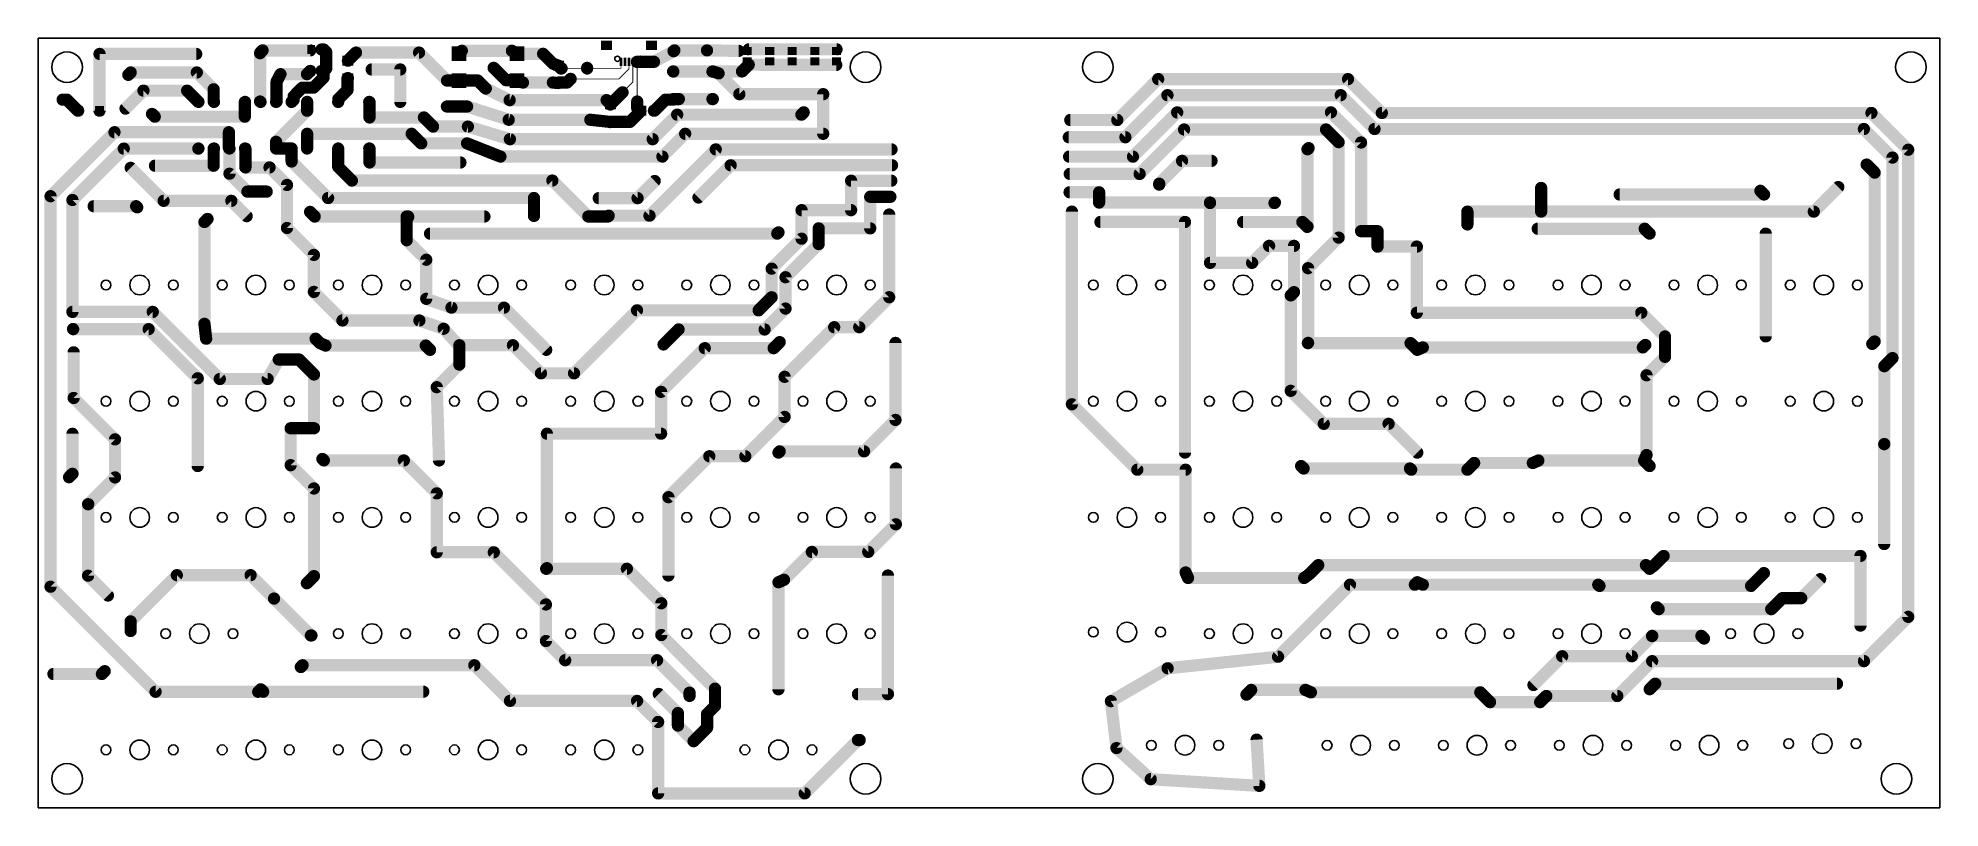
# Model space of a CAD drawing. Extents: x -7 to 304, y -10 to 116.
import ezdxf

# ---------------------------------------------------------------- set-up
doc = ezdxf.new("R2010")
doc.units = 0
doc.header["$MEASUREMENT"] = 0
doc.layers.get('0').update_dxf_attribs({"linetype": 'CONTINUOUS'})
doc.layers.add('1', color=12, linetype='CONTINUOUS')
doc.layers.add('20', color=31, linetype='CONTINUOUS')

# ---------------------------------------------------------------- blocks, each defined once
blk = doc.blocks.new('RECT')
blk.add_solid([(-0.5, -0.5), (0.5, -0.5), (-0.5, 0.5), (0.5, 0.5)])

msp = doc.modelspace()

# ---------------------------------------------------------------- linework, layer by layer
at = {"layer": '1'}
for points, const_width in [([(29.214, 113.9691), (29.6039, 114.359)], 2), ([(29.6039, 114.359), (37.4013, 114.359)], 2), ([(39.2563, 114.5), (39.6163, 114.5)], 2), ([(40.0162, 114.1), (39.6163, 114.5)], 2), ([(62.2, 114.3), (61.8, 113.9)], 2), ([(70.4, 114.3), (62.2, 114.3)], 2), ([(70.4, 114.3), (71.25, 113.825)], 2), ([(93.63, 112.49), (96.84, 114.23)], 2), ([(96.84, 114.23), (96.969, 114.359)], 2), ([(96.969, 114.359), (102.31, 114.359)], 2), ([(102.31, 114.359), (107.4925, 114.2779)], 2), ([(123.5, 114.5363), (109.155, 114.5363)], 2), ([(2.9375, 104.5), (2.9375, 113.78)], 2), ([(18.75, 113.78), (2.9375, 113.78)], 2), ([(29.2, 113.9), (29.214, 113.9691)], 2), ([(29.2, 106), (29.2, 113.9)], 2), ([(40.0162, 111.39), (39.6262, 111)], 2), ([(40.0162, 114.1), (40.0162, 111.39)], 2), ([(43.5625, 112.672), (44.8905, 114)], 2), ([(55.2, 114), (44.8905, 114)], 2), ([(47.45, 111.24), (52.135, 111.24)], 2), ([(52.135, 111.24), (52.135, 105.935)], 2), ([(59.775, 109.425), (55.2, 114)], 2), ([(61.8, 113.9), (61.75, 113.825)], 2), ([(69.4, 109.5), (67.4, 111.5)], 2), ([(71.3, 113.8), (71.25, 113.825)], 2), ([(71.3, 113.8), (75.5, 113.8)], 2), ([(75.5, 113.8), (77.1, 112.2)], 2), ([(77.1, 112.2), (78, 111.8595)], 2), ([(78, 111.8), (78, 111.8595)], 2), ([(78.4, 111.4), (78, 111.8)], 2), ([(78.5, 111.4), (78.4, 111.4)], 2), ([(78.5, 111.4), (78.52, 111.42)], 2), ([(82.7, 111.42), (82.7, 111.5)], 2), ([(82.7, 111.4), (82.7, 111.42)], 2), ([(88.244, 112.4875), (88.244, 111.42)], 0.1524), ([(89.544, 112.4875), (89.544, 111.344)], 0.1524), ([(90.844, 112.4875), (93.63, 112.49)], 2), ([(90.194, 112.4875), (90.194, 109.197)], 0.1524), ([(90.89, 112.4415), (90.844, 112.4875)], 0.1524), ([(90.89, 106), (90.89, 112.4415)], 0.1524), ([(108.034, 110.9169), (109.1384, 112.0213)], 2), ([(109.1384, 112.0213), (123.45, 111.98)], 2), ([(8.03, 110.75), (7.64, 110.36)], 2), ([(18.85, 110.75), (8.03, 110.75)], 2), ([(21.6, 108), (18.85, 110.75)], 2), ([(21.6, 106), (21.6, 108)], 2), ([(31.9, 109.2596), (32.536, 110.4684)], 2), ([(31.9, 106), (31.9, 109.2596)], 2), ([(32.536, 110.4684), (36.8697, 110.4684)], 2), ([(34.69, 106.8483), (36.1051, 108.2634)], 2), ([(36.1051, 108.2634), (37.9238, 108.2634)], 2), ([(36.8697, 110.4684), (37.4013, 111)], 2), ([(37.9238, 108.2634), (39.6063, 109.9459)], 2), ([(39.6262, 111), (39.2563, 111)], 2), ([(39.6063, 110.98), (39.6262, 111)], 2), ([(39.6063, 109.9459), (39.6063, 110.98)], 2), ([(42, 106.4), (43.5, 107.9)], 2), ([(43.5, 109.8), (43.5625, 109.828)], 2), ([(43.5, 107.9), (43.5, 109.8)], 2), ([(61.75, 109.425), (59.775, 109.425)], 2), ([(64.825, 109.425), (61.75, 109.425)], 2), ([(64.825, 109.425), (66.125, 108.125)], 2), ([(66.125, 108.125), (70.03, 106.22)], 2), ([(71.2, 109.5), (69.4, 109.5)], 2), ([(71.2, 109.5), (71.25, 109.425)], 2), ([(72.2, 109.1), (71.25, 109.425)], 2), ([(72.2, 109.1), (77.1, 109.1)], 2), ([(77.1, 109.1), (78, 109.0155)], 2), ([(79.4, 109.1), (78, 109.1)], 2), ([(78, 109.1), (78, 109.0155)], 2), ([(80, 109.7), (79.4, 109.1)], 2), ([(82.7, 111.42), (78.52, 111.42)], 0.1524), ([(80, 109.7), (80, 109.68)], 2), ([(87.88, 109.68), (80, 109.68)], 0.1524), ([(88.244, 111.42), (82.7, 111.42)], 0.1524), ([(89.544, 111.344), (87.88, 109.68)], 0.1524), ([(88.4985, 107.5015), (90.194, 109.197)], 0.1524), ([(96.8, 110.9), (96.7615, 110.9169)], 2), ([(103.2, 110.9), (96.8, 110.9)], 2), ([(103.2, 110.9), (103.264, 110.9169)], 2), ([(104.2, 110.6), (103.264, 110.9169)], 2), ([(103.264, 110.9169), (108.034, 110.9169)], 2), ([(107.6, 107.2), (104.2, 110.6)], 2), ([(176.1129, 109.66), (169.4279, 102.975)], 2), ([(207.17, 109.66), (176.1129, 109.66)], 2), ([(212.7, 104.13), (207.17, 109.66)], 2), ([(-3.1, 106.3), (-2.4, 106.3)], 2), ([(-2.4, 106.3), (-0.6, 104.5)], 2), ([(10.12, 107.78), (7.19, 104.85)], 2), ([(17.27, 107.78), (10.12, 107.78)], 2), ([(19.115, 105.935), (17.27, 107.78)], 2), ([(21.6, 106), (21.655, 105.935)], 2), ([(26.7, 105.9), (26.735, 105.935)], 2), ([(26.7, 105.9), (26.7, 103.52)], 2), ([(29.2, 106), (29.275, 105.935)], 2), ([(31.9, 106), (31.815, 105.935)], 2), ([(34.355, 105.935), (34.69, 106.27)], 2), ([(34.69, 106.27), (34.69, 106.8483)], 2), ([(36.895, 105.935), (36.895, 104.495)], 2), ([(42, 106), (41.975, 105.935)], 2), ([(42, 106), (42, 106.4)], 2), ([(47.1, 105.9), (47.055, 105.935)], 2), ([(47.1, 105.9), (47.1, 103.39)], 2), ([(59.76, 105.19), (63.0647, 105.19)], 2), ([(63.0647, 105.19), (69.8707, 103.0178)], 2), ([(70.03, 106.22), (85.88, 106.22)], 2), ([(85.88, 106.22), (86.5, 105.6)], 2), ([(86.5, 105.503), (88.4985, 107.5015)], 2), ([(86.5, 105.6), (86.5, 105.503)], 2), ([(90.89, 104.9145), (90.89, 106)], 2), ([(91.414, 104.3905), (90.89, 104.9145)], 2), ([(90.89, 105.329), (90.89, 106)], 0.1524), ([(95.5, 106.3), (93.7, 104.5)], 2), ([(96.7, 106.3), (95.5, 106.3)], 2), ([(96.7, 106.3), (96.7615, 106.3957)], 2), ([(97.7, 106.4), (96.7615, 106.3957)], 2), ([(97.7, 106.4), (103.2, 106.4)], 2), ([(103.2, 106.4), (103.264, 106.3957)], 2), ([(121.32, 107.2), (107.6, 107.2)], 2), ([(121.32, 100.72), (121.32, 107.2)], 2), ([(177.6262, 107.035), (170.7512, 100.16)], 2), ([(205.975, 107.035), (177.6262, 107.035)], 2), ([(211.505, 101.505), (205.975, 107.035)], 2), ([(-0.6, 104.5), (-0.5625, 104.5)], 2), ([(11.97, 103.52), (11.52, 103.97)], 2), ([(26.7, 103.52), (11.97, 103.52)], 2), ([(36.895, 104.495), (31.815, 99.415)], 2), ([(47.1, 103.39), (56, 103.39)], 2), ([(56, 103.39), (57.49, 101.9)], 2), ([(57.49, 101.9), (63.1935, 101.9)], 2), ([(63.1935, 101.9), (70.0635, 99.84)], 2), ([(69.8707, 103.0178), (83.2217, 103.0178)], 2), ([(83.2217, 103.0178), (86.5, 102.659)], 2), ([(86.5, 102.659), (86.48, 102.639)], 2), ([(86.5, 102.659), (89.6825, 102.659)], 2), ([(89.6825, 102.659), (91.414, 104.3905)], 2), ([(91.719, 104.5), (90.89, 105.329)], 0.1524), ([(91.6095, 104.3905), (91.719, 104.5)], 0.1524), ([(97.43, 103.85), (93.42, 99.84)], 2), ([(93.7, 104.5), (93.619, 104.5)], 2), ([(117.75, 103.85), (97.43, 103.85)], 2), ([(118.13, 104.23), (117.75, 103.85)], 2), ([(169.4279, 102.975), (161.73, 102.975)], 2), ([(179.2212, 104.22), (171.9912, 96.99)], 2), ([(204.38, 104.22), (179.2212, 104.22)], 2), ([(204.38, 104.22), (209.3, 99.3)], 2), ([(292.7899, 104.13), (212.7, 104.13)], 2), ([(298.8066, 98.1133), (292.7899, 104.13)], 2), ([(-5.08, 90.52), (5.38, 100.98)], 2), ([(5.38, 100.98), (24.1, 100.98)], 2), ([(24.1, 100.98), (24.1, 98.4)], 2), ([(31.815, 99.415), (31.815, 98.315)], 2), ([(36.895, 98.315), (36.895, 100.72)], 2), ([(36.895, 100.72), (54, 100.72)], 2), ([(54, 100.72), (55.5642, 99.1558)], 2), ([(55.5642, 99.1558), (63.0509, 99.1558)], 2), ([(65.9964, 97.991), (63.0509, 99.1558)], 2), ([(70.0635, 99.84), (93.42, 99.84)], 2), ([(95.0133, 96.995), (98.7383, 100.72)], 2), ([(98.7383, 100.72), (121.32, 100.72)], 2), ([(170.7512, 100.16), (161.49, 100.16)], 2), ([(180.3496, 101.43), (173.0796, 94.16)], 2), ([(203.5654, 101.43), (180.3496, 101.43)], 2), ([(203.5654, 101.43), (205.635, 99.3605)], 2), ([(205.635, 99.3605), (205.635, 83.7495)], 2), ([(209.3, 99.3), (209.3, 84.8006)], 2), ([(291.5566, 101.505), (211.505, 101.505)], 2), ([(296.2316, 96.83), (291.5566, 101.505)], 2), ([(-1.5, 89.9), (6.9, 98.3)], 2), ([(6.9, 98.3), (19.1, 98.3)], 2), ([(12, 95.5), (21.6, 95.5)], 2), ([(19.1, 98.3), (19.115, 98.315)], 2), ([(21.6, 98.3), (21.655, 98.315)], 2), ([(21.6, 95.5), (21.6, 98.3)], 2), ([(24.1, 98.4), (24.195, 98.315)], 2), ([(24.195, 98.315), (24.195, 94.195)], 2), ([(26.8, 98.3), (26.735, 98.315)], 2), ([(26.8, 95.22), (26.8, 98.3)], 2), ([(34.355, 98.315), (31.815, 98.315)], 2), ([(34.355, 98.315), (34.355, 96.195)], 2), ([(34.355, 96.195), (40.33, 90.22)], 2), ([(41.975, 98.315), (41.975, 95.315)], 2), ([(47.1, 98.3), (47.055, 98.315)], 2), ([(47.1, 96.03), (47.1, 98.3)], 2), ([(61.97, 96.03), (47.1, 96.03)], 2), ([(68.5151, 96.995), (65.9964, 97.991)], 2), ([(68.5151, 96.995), (95.0133, 96.995)], 2), ([(92.9, 87.33), (103.74, 98.17)], 2), ([(100.9139, 90.3084), (106.1805, 95.575)], 2), ([(132.49, 98.17), (103.74, 98.17)], 2), ([(106.1805, 95.575), (132.58, 95.575)], 2), ([(171.9912, 96.99), (161.54, 96.99)], 2), ([(180.02, 96.3), (176.28, 92.56)], 2), ([(184.84, 96.3), (180.02, 96.3)], 2), ([(200.72, 98.38), (200.54, 98.2)], 2), ([(200.54, 98.2), (200.54, 85.54)], 2), ([(293.316, 94.374), (292, 95.69)], 2), ([(296.2316, 64.0516), (296.2316, 96.83)], 2), ([(298.8066, 21.7412), (298.8066, 98.1133)], 2), ([(13.42, 89.76), (8.03, 95.15)], 2), ([(24.195, 94.195), (27.12, 91.27)], 2), ([(30.74, 95.22), (26.8, 95.22)], 2), ([(33.6, 92.36), (30.74, 95.22)], 2), ([(33.6, 85.32), (33.6, 92.36)], 2), ([(41.975, 95.315), (44.2141, 93.0759)], 2), ([(44.2141, 93.0759), (77.0096, 93.0759)], 2), ([(77.0096, 93.0759), (82.8855, 87.2)], 2), ([(90.95, 90.2), (93.75, 93)], 2), ([(125.88, 88.235), (125.88, 93.05)], 2), ([(125.88, 93.05), (132.46, 93.05)], 2), ([(173.0796, 94.16), (161.65, 94.16)], 2), ([(176.28, 92.415), (176.28, 92.56)], 2), ([(293.316, 94.374), (293.316, 66.761)], 2), ([(-5.08, 90.52), (-5.08, 26.67)], 2), ([(-1.5, 71.6), (-1.5, 89.9)], 2), ([(24.5, 89.76), (13.42, 89.76)], 2), ([(27, 87.26), (24.5, 89.76)], 2), ([(27.12, 91.27), (30.28, 91.27)], 2), ([(40.33, 90.22), (74, 90.22)], 2), ([(74, 90.22), (74, 87.295)], 2), ([(84.6, 90.2), (90.95, 90.2)], 2), ([(129.005, 85.26), (129.005, 90.425)], 2), ([(129.005, 90.425), (132.31, 90.425)], 2), ([(166.45, 91.16), (161.62, 91.16)], 2), ([(166.45, 89.48), (166.45, 91.16)], 2), ([(184.595, 89.48), (166.45, 89.48)], 2), ([(184.595, 89.4), (184.595, 89.48)], 2), ([(195.14, 89.4), (184.595, 89.4)], 2), ([(184.595, 79.62), (184.595, 89.4)], 2), ([(195.21, 89.47), (195.14, 89.4)], 2), ([(238.76, 91.87), (238.76, 88)], 2), ([(251.6, 90.8), (275.23, 90.8)], 2), ([(275.23, 90.8), (274.63, 91.4)], 2), ([(287.37, 92.01), (283.36, 88)], 2), ([(8.92, 88.88), (1.97, 88.88)], 2), ([(8.92, 88.88), (9.1, 88.7)], 2), ([(20.1, 86.3), (20.6, 86.8)], 2), ([(20.1, 86.3), (20.1, 69.65)], 2), ([(38.13, 87.2), (37.38, 87.95)], 2), ([(53.18, 87.2), (38.13, 87.2)], 2), ([(53.18, 87.2), (53.18, 87.09)], 2), ([(53.18, 87.09), (53.18, 83.33)], 2), ([(53.42, 87.09), (53.18, 87.09)], 2), ([(53.42, 87.2), (53.42, 87.09)], 2), ([(65.9, 87.2), (53.42, 87.2)], 2), ([(82.8855, 87.2), (86.1, 87.2)], 2), ([(86.1, 87.2), (86.23, 87.33)], 2), ([(86.23, 87.33), (92.9, 87.33)], 2), ([(117.78, 83.57), (117.78, 88.235)], 2), ([(117.78, 88.235), (125.88, 88.235)], 2), ([(132.11, 87.52), (132.11, 74)], 2), ([(162, 88), (162, 56.5)], 2), ([(166.67, 86.31), (180.5, 86.31)], 2), ([(180.5, 48.6), (180.5, 86.31)], 2), ([(199.7, 86.3), (190.01, 86.3)], 2), ([(199.7, 86.3), (200.5, 85.5)], 2), ([(226.7, 85.9), (226.7, 88)], 2), ([(238.76, 88), (226.7, 88)], 2), ([(283.36, 88), (238.76, 88)], 2), ([(38, 80.92), (33.6, 85.32)], 2), ([(53.18, 83.33), (56.38, 80.13)], 2), ([(57, 84.4), (113.8, 84.4)], 2), ([(117.78, 83.57), (112.886, 78.676)], 2), ([(113.8, 84.4), (114, 84.6)], 2), ([(120.58, 82.6924), (120.58, 85.26)], 2), ([(120.58, 85.26), (129.005, 85.26)], 2), ([(200.5, 85.5), (200.54, 85.54)], 2), ([(205.635, 83.7495), (200.635, 78.7495)], 2), ([(209.3, 84.8006), (212, 84.8006)], 2), ([(212, 84.8006), (212, 82.28)], 2), ([(238.2, 85.2), (255.7, 85.2)], 2), ([(255.7, 85.2), (256.5, 84.4)], 2), ([(275.5, 67.6), (275.5, 84.4)], 2), ([(38, 74.87), (38, 80.92)], 2), ([(56.38, 73.7394), (56.38, 80.13)], 2), ([(120.58, 82.6924), (115.154, 77.2664)], 2), ([(191.48, 79.62), (194.26, 82.4)], 2), ([(194.26, 82.4), (198.33, 82.4)], 2), ([(198.33, 82.4), (198.33, 74.83)], 2), ([(212, 82.28), (218.425, 82.28)], 2), ([(218.425, 71.46), (218.425, 82.28)], 2), ([(112.886, 78.676), (112.886, 73.996)], 2), ([(115.154, 72.1457), (115.154, 77.2664)], 2), ([(184.595, 79.62), (191.48, 79.62)], 2), ([(200.635, 78.7495), (200.635, 66.535)], 2), ([(42.67, 70.2), (38, 74.87)], 2), ([(56.38, 73.7394), (60.5008, 72.3)], 2), ([(112.886, 73.996), (110.75, 71.86)], 2), ([(132.11, 74), (127.21, 69.1)], 2), ([(198.33, 74.83), (197.8, 74.3)], 2), ([(197.8, 74.3), (197.8, 58.7)], 2), ([(11.64, 71.6), (-1.5, 71.6)], 2), ([(22.61, 60.63), (11.64, 71.6)], 2), ([(60.5008, 72.3), (69.1, 72.3)], 2), ([(76, 65.4), (69.1, 72.3)], 2), ([(80.56, 61.56), (90.86, 71.86)], 2), ([(110.75, 71.86), (90.86, 71.86)], 2), ([(111.7383, 68.73), (115.154, 72.1457)], 2), ([(255.14, 71.46), (218.425, 71.46)], 2), ([(255.14, 71.46), (259.02, 67.58)], 2), ([(-1.38, 68.78), (-1.4, 68.8)], 2), ([(10.97, 68.78), (-1.38, 68.78)], 2), ([(19, 60.75), (10.97, 68.78)], 2), ([(20.1, 69.65), (20.37, 67.22)], 2), ([(42.67, 70.2), (55.2588, 70.2)], 2), ([(55.2588, 70.2), (59.2251, 68.8459)], 2), ([(61.8, 66), (59.2251, 68.8459)], 2), ([(95.2, 66.28), (97.65, 68.73)], 2), ([(111.7383, 68.73), (97.65, 68.73)], 2), ([(115, 60.99), (123.11, 69.1)], 2), ([(127.21, 69.1), (123.11, 69.1)], 2), ([(259.02, 64.26), (259.02, 67.58)], 2), ([(-1.3, 65), (-1.3, 57.53)], 2), ([(38.28, 67.22), (20.37, 67.22)], 2), ([(39, 66.5), (38.28, 67.22)], 2), ([(39.9, 66.1), (39, 66.5)], 2), ([(39.9, 66.1), (56.3, 66.1)], 2), ([(56.3, 66.1), (57, 65.4)], 2), ([(61.8, 66.15), (61.8, 66)], 2), ([(61.8, 66.15), (70.56, 66.15)], 2), ([(61.8, 66), (61.8, 62.99)], 2), ([(70.56, 66.15), (75.15, 61.56)], 2), ([(101.94, 65.67), (94.8, 58.53)], 2), ([(113.21, 65.67), (101.94, 65.67)], 2), ([(114.2, 66.66), (113.21, 65.67)], 2), ([(133.14, 53.94), (133.14, 66.53)], 2), ([(200.635, 66.535), (200.6, 66.5)], 2), ([(200.6, 66.5), (217.4, 66.5)], 2), ([(217.4, 66.5), (218.5, 65.4)], 2), ([(219.4, 65.8), (218.5, 65.4)], 2), ([(219.4, 65.8), (255.4, 65.8)], 2), ([(255.4, 65.8), (255.8, 66.2)], 2), ([(292.925, 66.37), (293.316, 66.761)], 2), ([(32.2588, 63.8177), (30.4343, 60.63)], 2), ([(33.27, 63.81), (32.2588, 63.8177)], 2), ([(35.58, 63.81), (33.27, 63.81)], 2), ([(38.02, 61.37), (35.58, 63.81)], 2), ([(38.02, 52.58), (38.02, 61.37)], 2), ([(61.8, 62.99), (58.1041, 59.2941)], 2), ([(75.15, 61.56), (80.56, 61.56)], 2), ([(259.02, 64.26), (256, 61.24)], 2), ([(256, 61.24), (256, 48.2)], 2), ([(296.2316, 64.0516), (294.9, 62.72)], 2), ([(294.9, 62.72), (294.9, 50)], 2), ([(19, 46.4), (19, 60.75)], 2), ([(30.4343, 60.63), (22.61, 60.63)], 2), ([(58.1041, 59.2941), (58.47, 47.32)], 2), ([(94.8, 58.53), (94.8, 51.69)], 2), ([(115, 54.43), (115, 60.99)], 2), ([(197.8, 58.7), (203.2, 53.3)], 2), ([(-1.3, 57.53), (5.47, 50.76)], 2), ([(162, 56.5), (172.7, 45.8)], 2), ([(34.2, 52.58), (38.02, 52.58)], 2), ([(34.2, 46.54), (34.2, 52.58)], 2), ([(108.57, 48), (115, 54.43)], 2), ([(128, 48.8), (133.14, 53.94)], 2), ([(203.2, 53.3), (213.8, 53.3)], 2), ([(213.8, 53.3), (218.5, 48.6)], 2), ([(-1.49, 51.67), (-1.49, 45.13)], 2), ([(5.47, 50.76), (5.47, 44.54)], 2), ([(76.12, 51.69), (76.12, 29.6982)], 2), ([(94.8, 51.69), (76.12, 51.69)], 2), ([(114, 48.6), (114.2, 48.8)], 2), ([(114.2, 48.8), (128, 48.8)], 2), ([(294.9, 50), (294.88, 49.98)], 2), ([(294.88, 49.98), (294.88, 33.65)], 2), ([(38.01, 42.73), (34.2, 46.54)], 2), ([(39.63, 47.32), (39.39, 47.56)], 2), ([(52.71, 47.32), (39.63, 47.32)], 2), ([(58.1, 41.93), (52.71, 47.32)], 2), ([(96, 41.31), (102.69, 48)], 2), ([(102.69, 48), (108.57, 48)], 2), ([(133.2, 46), (133.2, 36.88)], 2), ([(172.7, 45.8), (180.6, 45.8)], 2), ([(180.6, 45.8), (180.6, 29)], 2), ([(199.9, 46), (199.5, 46.4)], 2), ([(217.3, 46), (199.9, 46)], 2), ([(217.5, 45.8), (217.3, 46)], 2), ([(226.7, 45.8), (217.5, 45.8)], 2), ([(227.8, 46.9), (226.7, 45.8)], 2), ([(237.4, 46.9), (227.8, 46.9)], 2), ([(237.4, 46.9), (238.3, 47.3)], 2), ([(238.3, 47.3), (255.6, 47.3)], 2), ([(256, 48.2), (255.6, 47.3)], 2), ([(255.6, 47.3), (256.5, 46.4)], 2), ([(-1.49, 45.13), (-2.05, 44.57)], 2), ([(5.47, 44.54), (1.09, 40.16)], 2), ([(38.01, 42.73), (38.01, 28.4)], 2), ([(1.08, 40.16), (1.06, 40.16)], 2), ([(1.06, 40.16), (1.06, 28.47)], 2), ([(1.09, 40.16), (1.08, 40.16)], 2), ([(58.1, 32.3), (58.1, 41.93)], 2), ([(96, 28.5), (96, 41.31)], 2), ([(133.2, 36.88), (128.68, 32.36)], 2), ([(67.43, 32.3), (58.1, 32.3)], 2), ([(75.96, 23.77), (67.43, 32.3)], 2), ([(119.46, 32.36), (114.9, 27.8)], 2), ([(128.68, 32.36), (119.46, 32.36)], 2), ([(200.8, 28.7), (202.3, 30.2)], 2), ([(202.3, 30.2), (255.9, 30.2)], 2), ([(255.9, 30.2), (256.5, 29.6)], 2), ([(257.3, 30.2), (256.5, 29.6)], 2), ([(257.3, 30.2), (258.8, 31.7)], 2), ([(258.8, 31.7), (291, 31.7)], 2), ([(291, 31.7), (291, 20.31)], 2), ([(1.06, 28.47), (4.3, 25.23)], 2), ([(8.02, 21), (15.58, 28.56)], 2), ([(15.58, 28.56), (27.65, 28.56)], 2), ([(27.65, 28.56), (31.48, 24.73)], 2), ([(36.85, 27.24), (38.01, 28.4)], 2), ([(76.12, 29.6982), (76, 29.6)], 2), ([(76, 29.6), (89.2, 29.6)], 2), ([(89.2, 29.6), (94.835, 23.965)], 2), ([(114.9, 27.8), (114, 27.4)], 2), ([(114, 9.9), (114, 27.4)], 2), ([(131.9, 9.1), (131.9, 28.5)], 2), ([(180.6, 29), (181, 28.1)], 2), ([(200, 28.1), (181, 28.1)], 2), ([(200.8, 28.7), (200, 28.1)], 2), ([(218.1, 27), (218.5, 27.4)], 2), ([(219.4, 27), (218.5, 27.4)], 2), ([(273.1, 26.8), (275.2, 28.9)], 2), ([(281.3, 24.8), (284.4, 27.9)], 2), ([(-5.08, 26.67), (12.1, 9.49)], 2), ([(37.51, 18.7), (31.48, 24.73)], 2), ([(94.835, 23.965), (94.835, 18.775)], 2), ([(195.725, 15.225), (207.5, 27)], 2), ([(207.5, 27), (218.1, 27)], 2), ([(219.4, 27), (248.1, 27)], 2), ([(248.1, 27), (248.3, 26.8)], 2), ([(248.3, 26.8), (273.1, 26.8)], 2), ([(276.4, 23), (278.2, 24.8)], 2), ([(278.2, 24.8), (281.3, 24.8)], 2), ([(8.02, 19.43), (8.02, 21)], 2), ([(75.96, 23.77), (75.96, 17.7976)], 2), ([(257.69, 23.3), (257.99, 23)], 2), ([(257.99, 23), (276.4, 23)], 2), ([(291.5654, 14.5), (298.8066, 21.7412)], 2), ([(37.6, 18.7), (37.51, 18.7)], 2), ([(75.96, 17.7976), (79.1076, 14.65)], 2), ([(94.835, 18.775), (103.61, 10)], 2), ([(256.9, 18.6), (253.6, 15.3)], 2), ([(256.9, 18.6), (256.93, 18.63)], 2), ([(264.97, 18.63), (256.93, 18.63)], 2), ([(265.4, 18.2), (264.97, 18.63)], 2), ([(79.1076, 14.65), (94.14, 14.65)], 2), ([(99.45, 9.34), (94.14, 14.65)], 2), ([(177.66, 13.33), (195.725, 15.225)], 2), ([(242.2, 15.3), (237.5, 10.6)], 2), ([(253.6, 15.3), (242.2, 15.3)], 2), ([(3.32, 12.4), (-4.609, 12.4)], 2), ([(3.78, 12.86), (3.32, 12.4)], 2), ([(35.86, 13.54), (36.1496, 13.8296)], 2), ([(64.2496, 13.8296), (36.1496, 13.8296)], 2), ([(64.2496, 13.8296), (70.0792, 8)], 2), ([(168.38, 7.96), (177.66, 13.33)], 2), ([(251.22, 8.8), (256.92, 14.5)], 2), ([(256.92, 14.5), (291.5654, 14.5)], 2), ([(28.89, 9.49), (12.1, 9.49)], 2), ([(29.3, 9.9), (28.89, 9.49)], 2), ([(29.7, 9.5), (29.3, 9.9)], 2), ([(55.9, 9.5), (29.7, 9.5)], 2), ([(94.42, 9.14), (97.55, 6.01)], 2), ([(99.45, 9.34), (99.45, 8.81)], 2), ([(103.61, 10), (103.61, 7.16)], 2), ([(127, 9.1), (131.9, 9.1)], 2), ([(191.32, 9.8), (190.55, 9.03)], 2), ([(200.2, 9.8), (191.32, 9.8)], 2), ([(201.1, 9.4), (200.2, 9.8)], 2), ([(201.1, 9.4), (228.8, 9.4)], 2), ([(228.8, 9.4), (230.4, 7.8)], 2), ([(238.6, 7.8), (239.6, 8.8)], 2), ([(239.6, 8.8), (251.22, 8.8)], 2), ([(256.52, 9.91), (257.42, 10.81)], 2), ([(287.16, 10.81), (257.42, 10.81)], 2), ([(70.0792, 8), (90.87, 8)], 2), ([(90.87, 8), (94.31, 4.56)], 2), ([(97.55, 6.01), (97.55, 3.97)], 2), ([(103.61, 7.16), (102.325, 5.875)], 2), ([(102.325, 3.625), (102.325, 5.875)], 2), ([(168.38, 7.96), (169.29, 0.29)], 2), ([(230.4, 7.8), (238.6, 7.8)], 2), ([(94.31, 4.56), (94.31, -7.12)], 2), ([(97.55, 3.97), (100.11, 1.41)], 2), ([(100.11, 1.41), (102.325, 3.625)], 2), ([(127.01, 1.6), (118.29, -7.12)], 2), ([(127.01, 1.6), (127.29, 1.6)], 2), ([(169.29, 0.29), (174.89, -4.8)], 2), ([(192.66, -5.89), (192.21, 1.67)], 2), ([(94.31, -7.12), (118.29, -7.12)], 2), ([(174.89, -4.8), (192.66, -5.89)], 2)]:
    msp.add_lwpolyline(points, dxfattribs=dict(at, const_width=const_width))
for points, const_width in [([(29.6039, 114.859, 1), (29.6039, 113.859)], 1), ([(29.9575, 114.0054, 1), (29.2504, 114.7126)], 1), ([(37.4013, 113.859, 1), (37.4013, 114.859)], 1), ([(39.2563, 115, 1), (39.2563, 114)], 1), ([(39.9698, 114.8536, 1), (39.2627, 114.1464)], 1), ([(39.6163, 114, 1), (39.6163, 115)], 1), ([(62.2, 114.8, 1), (62.2, 113.8)], 1), ([(62.5536, 113.9464, 1), (61.8464, 114.6536)], 1), ([(70.6439, 114.7365, 1), (70.1561, 113.8635)], 1), ([(70.4, 113.8, 1), (70.4, 114.8)], 1), ([(96.969, 114.859, 1), (96.969, 113.859)], 1), ([(97.0783, 113.7904, 1), (96.6017, 114.6696)], 1), ([(97.3226, 114.0054, 1), (96.6154, 114.7126)], 1), ([(102.3178, 114.8589, 1), (102.3022, 113.8591)], 1), ([(102.31, 113.859, 1), (102.31, 114.859)], 1), ([(107.4847, 113.7779, 1), (107.5003, 114.7778)], 1), ([(109.155, 115.0363, 1), (109.155, 114.0363)], 1), ([(123.5, 114.0363, 1), (123.5, 115.0363)], 1), ([(3.4375, 113.78, 1), (2.4375, 113.78)], 1), ([(2.9375, 114.28, 1), (2.9375, 113.28)], 1), ([(18.75, 113.28, 1), (18.75, 114.28)], 1), ([(29.7, 113.9, 1), (28.7, 113.9)], 1), ([(28.71, 113.9993, 1), (29.69, 113.8007)], 1), ([(28.8604, 114.3226, 1), (29.5676, 113.6155)], 1), ([(29.704, 113.8698, 1), (28.724, 114.0684)], 1), ([(40.5162, 114.1, 1), (39.5162, 114.1)], 1), ([(39.6627, 113.7464, 1), (40.3698, 114.4536)], 1), ([(40.3698, 111.0364, 1), (39.6627, 111.7436)], 1), ([(43.2089, 113.0256, 1), (43.9161, 112.3184)], 1), ([(44.8905, 114.5, 1), (44.8905, 113.5)], 1), ([(45.2441, 113.6464, 1), (44.5369, 114.3536)], 1), ([(47.45, 111.74, 1), (47.45, 110.74)], 1), ([(52.635, 111.24, 1), (51.635, 111.24)], 1), ([(52.135, 110.74, 1), (52.135, 111.74)], 1), ([(55.5536, 114.3536, 1), (54.8464, 113.6464)], 1), ([(55.2, 113.5, 1), (55.2, 114.5)], 1), ([(61.334, 114.1024, 1), (62.166, 113.5476)], 1), ([(61.4464, 114.2536, 1), (62.1536, 113.5464)], 1), ([(62.216, 113.6226, 1), (61.384, 114.1774)], 1), ([(67.7536, 111.8536, 1), (67.0464, 111.1464)], 1), ([(71.4736, 114.2722, 1), (71.0264, 113.3778)], 1), ([(71.3, 114.3, 1), (71.3, 113.3)], 1), ([(71.0061, 113.3885, 1), (71.4939, 114.2615)], 1), ([(71.0764, 113.3528, 1), (71.5236, 114.2472)], 1), ([(75.8536, 114.1536, 1), (75.1464, 113.4464)], 1), ([(75.5, 113.3, 1), (75.5, 114.3)], 1), ([(77.2769, 112.6677, 1), (76.9231, 111.7323)], 1), ([(76.7464, 111.8464, 1), (77.4536, 112.5536)], 1), ([(78.3536, 112.1536, 1), (77.6464, 111.4464)], 1), ([(78.5, 111.8595, 1), (77.5, 111.8595)], 1), ([(77.5, 111.8, 1), (78.5, 111.8)], 1), ([(77.8231, 111.3918, 1), (78.1769, 112.3272)], 1), ([(78.4, 111.9, 1), (78.4, 110.9)], 1), ([(78.1464, 111.7536, 1), (78.8536, 111.0464)], 1), ([(78.0464, 111.0464, 1), (78.7536, 111.7536)], 1), ([(78.8736, 111.0664, 1), (78.1664, 111.7736)], 1), ([(78.5, 110.9, 1), (78.5, 111.9)], 1), ([(83.2, 111.5, 1), (82.2, 111.5)], 1), ([(83.2, 111.42, 1), (82.2, 111.42)], 1), ([(88.2821, 112.4875, 1), (88.2059, 112.4875)], 0.0762), ([(89.5821, 112.4875, 1), (89.5059, 112.4875)], 0.0762), ([(90.8436, 112.9875, 1), (90.8444, 111.9875)], 1), ([(90.2321, 112.4875, 1), (90.1559, 112.4875)], 0.0762), ([(90.8709, 112.5144, 1), (90.8171, 112.4606)], 0.0762), ([(90.9281, 112.4415, 1), (90.8519, 112.4415)], 0.0762), ([(90.8631, 112.4146, 1), (90.9169, 112.4684)], 0.0762), ([(93.3917, 112.9296, 1), (93.8683, 112.0504)], 1), ([(93.6304, 111.99, 1), (93.6296, 112.99)], 1), ([(96.4864, 114.5836, 1), (97.1936, 113.8764)], 1), ([(109.1398, 112.5212, 1), (109.1369, 111.5213)], 1), ([(109.4919, 111.6677, 1), (108.7848, 112.3748)], 1), ([(123.4486, 111.48, 1), (123.4514, 112.48)], 1), ([(7.2864, 110.7136, 1), (7.9936, 110.0064)], 1), ([(8.03, 111.25, 1), (8.03, 110.25)], 1), ([(8.3836, 110.3964, 1), (7.6764, 111.1036)], 1), ([(19.2036, 111.1036, 1), (18.4964, 110.3964)], 1), ([(18.85, 110.25, 1), (18.85, 111.25)], 1), ([(22.1, 108, 1), (21.1, 108)], 1), ([(32.4, 109.2596, 1), (31.4, 109.2596)], 1), ([(31.4575, 109.4924, 1), (32.3425, 109.0268)], 1), ([(32.536, 110.9684, 1), (32.536, 109.9684)], 1), ([(32.9785, 110.2356, 1), (32.0935, 110.7012)], 1), ([(36.1051, 108.7634, 1), (36.1051, 107.7634)], 1), ([(36.4586, 107.9099, 1), (35.7515, 108.617)], 1), ([(36.5161, 110.822, 1), (37.2232, 110.1149)], 1), ([(36.8697, 109.9684, 1), (36.8697, 110.9684)], 1), ([(37.7548, 110.6464, 1), (37.0477, 111.3536)], 1), ([(37.5702, 108.617, 1), (38.2773, 107.9099)], 1), ([(37.9238, 107.7634, 1), (37.9238, 108.7634)], 1), ([(39.2563, 111.5, 1), (39.2563, 110.5)], 1), ([(39.2527, 111.3336, 1), (39.9598, 110.6264)], 1), ([(40.1063, 110.98, 1), (39.1063, 110.98)], 1), ([(39.1063, 109.9459, 1), (40.1063, 109.9459)], 1), ([(39.2727, 111.3536, 1), (39.9798, 110.6464)], 1), ([(39.9598, 109.5923, 1), (39.2527, 110.2994)], 1), ([(39.9798, 110.6464, 1), (39.2727, 111.3536)], 1), ([(39.5162, 111.39, 1), (40.5162, 111.39)], 1), ([(39.6262, 110.5, 1), (39.6262, 111.5)], 1), ([(44, 109.8, 1), (43, 109.8)], 1), ([(43.2956, 110.2563, 1), (43.7044, 109.3437)], 1), ([(43.8536, 107.5464, 1), (43.1464, 108.2536)], 1), ([(43.7669, 109.3717, 1), (43.3581, 110.2843)], 1), ([(59.775, 109.925, 1), (59.775, 108.925)], 1), ([(59.4214, 109.0714, 1), (60.1286, 109.7786)], 1), ([(61.75, 109.925, 1), (61.75, 108.925)], 1), ([(61.75, 108.925, 1), (61.75, 109.925)], 1), ([(65.1786, 109.7786, 1), (64.4714, 109.0714)], 1), ([(64.825, 108.925, 1), (64.825, 109.925)], 1), ([(66.3442, 108.5744, 1), (65.9058, 107.6756)], 1), ([(65.7714, 107.7714, 1), (66.4786, 108.4786)], 1), ([(69.4, 110, 1), (69.4, 109)], 1), ([(69.0464, 109.1464, 1), (69.7536, 109.8536)], 1), ([(71.616, 109.7774, 1), (70.784, 109.2226)], 1), ([(71.4118, 109.8981, 1), (71.0882, 108.9519)], 1), ([(70.834, 109.1476, 1), (71.666, 109.7024)], 1), ([(71.2, 109, 1), (71.2, 110)], 1), ([(72.2, 109.6, 1), (72.2, 108.6)], 1), ([(72.0382, 108.6269, 1), (72.3618, 109.5731)], 1), ([(77.1467, 109.5978, 1), (77.0533, 108.6022)], 1), ([(77.1, 108.6, 1), (77.1, 109.6)], 1), ([(78, 109.6, 1), (78, 108.6)], 1), ([(78.5, 109.1, 1), (77.5, 109.1)], 1), ([(77.5, 109.0155, 1), (78.5, 109.0155)], 1), ([(77.9533, 108.5177, 1), (78.0467, 109.5133)], 1), ([(79.0464, 109.4536, 1), (79.7536, 108.7464)], 1), ([(78.52, 111.4581, 1), (78.52, 111.3819)], 0.0762), ([(79.4, 108.6, 1), (79.4, 109.6)], 1), ([(80.5, 109.7, 1), (79.5, 109.7)], 1), ([(79.5, 109.68, 1), (80.5, 109.68)], 1), ([(80.3536, 109.3464, 1), (79.6464, 110.0536)], 1), ([(80, 109.7181, 1), (80, 109.6419)], 0.0762), ([(82.2, 111.42, 1), (83.2, 111.42)], 1), ([(82.2, 111.4, 1), (83.2, 111.4)], 1), ([(82.7, 111.4581, 1), (82.7, 111.3819)], 0.0762), ([(82.7, 111.3819, 1), (82.7, 111.4581)], 0.0762), ([(87.8531, 109.7069, 1), (87.9069, 109.6531)], 0.0762), ([(87.88, 109.6419, 1), (87.88, 109.7181)], 0.0762), ([(88.2059, 111.42, 1), (88.2821, 111.42)], 0.0762), ([(88.244, 111.3819, 1), (88.244, 111.4581)], 0.0762), ([(89.5059, 111.344, 1), (89.5821, 111.344)], 0.0762), ([(89.5709, 111.3171, 1), (89.5171, 111.3709)], 0.0762), ([(90.1559, 109.197, 1), (90.2321, 109.197)], 0.0762), ([(90.2209, 109.1701, 1), (90.1671, 109.2239)], 0.0762), ([(96.9622, 111.3748, 1), (96.5609, 110.4589)], 1), ([(96.8, 111.4, 1), (96.8, 110.4)], 1), ([(96.5993, 110.442, 1), (97.0007, 111.358)], 1), ([(103.0726, 111.3835, 1), (103.3274, 110.4165)], 1), ([(103.4243, 111.3905, 1), (103.1036, 110.4432)], 1), ([(103.264, 111.4169, 1), (103.264, 110.4169)], 1), ([(103.3913, 110.4334, 1), (103.1366, 111.4003)], 1), ([(103.2, 110.4, 1), (103.2, 111.4)], 1), ([(104.5536, 110.9536, 1), (103.8464, 110.2464)], 1), ([(104.0397, 110.1264, 1), (104.3603, 111.0736)], 1), ([(107.6804, 111.2704, 1), (108.3875, 110.5633)], 1), ([(108.034, 110.4169, 1), (108.034, 111.4169)], 1), ([(176.1129, 110.16, 1), (176.1129, 109.16)], 1), ([(176.4664, 109.3064, 1), (175.7593, 110.0136)], 1), ([(207.5236, 110.0136, 1), (206.8164, 109.3064)], 1), ([(207.17, 109.16, 1), (207.17, 110.16)], 1), ([(-3.1, 106.8, 1), (-3.1, 105.8)], 1), ([(-2.0464, 106.6536, 1), (-2.7536, 105.9464)], 1), ([(-2.4, 105.8, 1), (-2.4, 106.8)], 1), ([(10.12, 108.28, 1), (10.12, 107.28)], 1), ([(10.4736, 107.4264, 1), (9.7664, 108.1336)], 1), ([(17.6236, 108.1336, 1), (16.9164, 107.4264)], 1), ([(17.27, 107.28, 1), (17.27, 108.28)], 1), ([(18.7614, 105.5814, 1), (19.4686, 106.2886)], 1), ([(21.9817, 106.323, 1), (21.2183, 105.677)], 1), ([(21.1, 106, 1), (22.1, 106)], 1), ([(21.2464, 107.6464, 1), (21.9536, 108.3536)], 1), ([(21.2733, 105.612, 1), (22.0367, 106.258)], 1), ([(26.3464, 106.2536, 1), (27.0536, 105.5464)], 1), ([(27.2, 105.9, 1), (26.2, 105.9)], 1), ([(27.0886, 105.5814, 1), (26.3814, 106.2886)], 1), ([(29.5275, 106.3778, 1), (28.8725, 105.6222)], 1), ([(28.7, 106, 1), (29.7, 106)], 1), ([(28.9475, 105.5572, 1), (29.6025, 106.3128)], 1), ([(31.5113, 106.3322, 1), (32.1187, 105.5378)], 1), ([(31.4, 106, 1), (32.4, 106)], 1), ([(32.2037, 105.6028, 1), (31.5963, 106.3972)], 1), ([(34.0014, 106.2886, 1), (34.7086, 105.5814)], 1), ([(35.19, 106.8483, 1), (34.19, 106.8483)], 1), ([(34.3364, 107.2019, 1), (35.0436, 106.4948)], 1), ([(34.19, 106.27, 1), (35.19, 106.27)], 1), ([(35.0436, 105.9164, 1), (34.3364, 106.6236)], 1), ([(37.395, 105.935, 1), (36.395, 105.935)], 1), ([(41.5083, 106.1145, 1), (42.4417, 105.7555)], 1), ([(41.6464, 106.7536, 1), (42.3536, 106.0464)], 1), ([(42.5, 106.4, 1), (41.5, 106.4)], 1), ([(41.5, 106, 1), (42.5, 106)], 1), ([(42.4667, 105.8205, 1), (41.5333, 106.1795)], 1), ([(43, 107.9, 1), (44, 107.9)], 1), ([(47.362, 106.3297, 1), (46.748, 105.5403)], 1), ([(47.6, 105.9, 1), (46.6, 105.9)], 1), ([(46.793, 105.5053, 1), (47.407, 106.2947)], 1), ([(51.635, 105.935, 1), (52.635, 105.935)], 1), ([(59.76, 105.69, 1), (59.76, 104.69)], 1), ([(63.2167, 105.6663, 1), (62.9126, 104.7137)], 1), ([(63.0647, 104.69, 1), (63.0647, 105.69)], 1), ([(70.03, 106.72, 1), (70.03, 105.72)], 1), ([(69.8108, 105.7706, 1), (70.2492, 106.6694)], 1), ([(86.2336, 106.5736, 1), (85.5264, 105.8664)], 1), ([(85.88, 105.72, 1), (85.88, 106.72)], 1), ([(86.1464, 105.8566, 1), (86.8536, 105.1494)], 1), ([(87, 105.6, 1), (86, 105.6)], 1), ([(86, 105.503, 1), (87, 105.503)], 1), ([(86.1464, 105.2464, 1), (86.8536, 105.9536)], 1), ([(88.8521, 107.1479, 1), (88.1449, 107.8551)], 1), ([(88.4716, 107.5284, 1), (88.5254, 107.4746)], 0.0762), ([(91.2436, 105.2681, 1), (90.5364, 104.5609)], 1), ([(91.39, 106, 1), (90.39, 106)], 1), ([(90.9281, 106, 1), (90.8519, 106)], 0.0762), ([(90.8519, 106, 1), (90.9281, 106)], 0.0762), ([(95.5, 106.8, 1), (95.5, 105.8)], 1), ([(95.8536, 105.9464, 1), (95.1464, 106.6536)], 1), ([(96.2795, 106.5706, 1), (97.1205, 106.0294)], 1), ([(96.7592, 106.8956, 1), (96.7639, 105.8957)], 1), ([(97.182, 106.1251, 1), (96.3411, 106.6662)], 1), ([(96.7, 105.8, 1), (96.7, 106.8)], 1), ([(97.7, 106.9, 1), (97.7, 105.9)], 1), ([(97.7023, 105.9, 1), (97.6977, 106.9)], 1), ([(103.2339, 106.8988, 1), (103.1661, 105.9012)], 1), ([(103.2, 105.9, 1), (103.2, 106.9)], 1), ([(103.23, 105.8968, 1), (103.2979, 106.8945)], 1), ([(107.6, 107.7, 1), (107.6, 106.7)], 1), ([(107.2464, 106.8464, 1), (107.9536, 107.5536)], 1), ([(121.82, 107.2, 1), (120.82, 107.2)], 1), ([(121.32, 106.7, 1), (121.32, 107.7)], 1), ([(177.6262, 107.535, 1), (177.6262, 106.535)], 1), ([(177.9798, 106.6814, 1), (177.2727, 107.3886)], 1), ([(206.3286, 107.3886, 1), (205.6214, 106.6814)], 1), ([(205.975, 106.535, 1), (205.975, 107.535)], 1), ([(-0.6, 105, 1), (-0.6, 104)], 1), ([(-0.9536, 104.1464, 1), (-0.2464, 104.8536)], 1), ([(-0.5625, 104, 1), (-0.5625, 105)], 1), ([(2.4375, 104.5, 1), (3.4375, 104.5)], 1), ([(6.8364, 105.2036, 1), (7.5436, 104.4964)], 1), ([(11.8736, 104.3236, 1), (11.1664, 103.6164)], 1), ([(11.97, 104.02, 1), (11.97, 103.02)], 1), ([(11.6164, 103.1664, 1), (12.3236, 103.8736)], 1), ([(26.2, 103.52, 1), (27.2, 103.52)], 1), ([(26.7, 103.02, 1), (26.7, 104.02)], 1), ([(36.395, 104.495, 1), (37.395, 104.495)], 1), ([(37.2486, 104.1414, 1), (36.5414, 104.8486)], 1), ([(47.1, 103.89, 1), (47.1, 102.89)], 1), ([(46.6, 103.39, 1), (47.6, 103.39)], 1), ([(56.3536, 103.7436, 1), (55.6464, 103.0364)], 1), ([(56, 102.89, 1), (56, 103.89)], 1), ([(57.49, 102.4, 1), (57.49, 101.4)], 1), ([(57.1364, 101.5464, 1), (57.8436, 102.2536)], 1), ([(63.3371, 102.3789, 1), (63.0499, 101.4211)], 1), ([(63.1935, 101.4, 1), (63.1935, 102.4)], 1), ([(69.8707, 103.5178, 1), (69.8707, 102.5178)], 1), ([(69.7186, 102.5415, 1), (70.0227, 103.4941)], 1), ([(83.2761, 103.5148, 1), (83.1673, 102.5208)], 1), ([(83.2217, 102.5178, 1), (83.2217, 103.5178)], 1), ([(86.1264, 102.9926, 1), (86.8336, 102.2854)], 1), ([(86.5, 103.159, 1), (86.5, 102.159)], 1), ([(86.8536, 102.3054, 1), (86.1464, 103.0126)], 1), ([(86.4456, 102.162, 1), (86.5544, 103.156)], 1), ([(89.3289, 103.0126, 1), (90.0361, 102.3054)], 1), ([(89.6825, 102.159, 1), (89.6825, 103.159)], 1), ([(90.39, 104.9145, 1), (91.39, 104.9145)], 1), ([(91.7676, 104.0369, 1), (91.0604, 104.7441)], 1), ([(91.0604, 104.0369, 1), (91.7676, 104.7441)], 1), ([(90.8519, 105.329, 1), (90.9281, 105.329)], 0.0762), ([(90.9169, 105.3559, 1), (90.8631, 105.3021)], 0.0762), ([(91.5826, 104.4174, 1), (91.6364, 104.3636)], 0.0762), ([(91.7459, 104.4731, 1), (91.6921, 104.5269)], 0.0762), ([(91.6921, 104.4731, 1), (91.7459, 104.5269)], 0.0762), ([(93.619, 105, 1), (93.619, 104)], 1), ([(93.3464, 104.8536, 1), (94.0536, 104.1464)], 1), ([(93.7, 104, 1), (93.7, 105)], 1), ([(97.43, 104.35, 1), (97.43, 103.35)], 1), ([(97.7836, 103.4964, 1), (97.0764, 104.2036)], 1), ([(117.3964, 104.2036, 1), (118.1036, 103.4964)], 1), ([(117.75, 103.35, 1), (117.75, 104.35)], 1), ([(118.4836, 103.8764, 1), (117.7764, 104.5836)], 1), ([(161.73, 103.475, 1), (161.73, 102.475)], 1), ([(169.0743, 103.3286, 1), (169.7814, 102.6214)], 1), ([(169.4279, 102.475, 1), (169.4279, 103.475)], 1), ([(179.2212, 104.72, 1), (179.2212, 103.72)], 1), ([(179.5748, 103.8664, 1), (178.8677, 104.5736)], 1), ([(204.7336, 104.5736, 1), (204.0264, 103.8664)], 1), ([(204.38, 103.72, 1), (204.38, 104.72)], 1), ([(212.7, 104.63, 1), (212.7, 103.63)], 1), ([(212.3464, 103.7764, 1), (213.0536, 104.4836)], 1), ([(293.1435, 104.4836, 1), (292.4364, 103.7764)], 1), ([(292.7899, 103.63, 1), (292.7899, 104.63)], 1), ([(5.38, 101.48, 1), (5.38, 100.48)], 1), ([(5.7336, 100.6264, 1), (5.0264, 101.3336)], 1), ([(24.6, 100.98, 1), (23.6, 100.98)], 1), ([(24.1, 100.48, 1), (24.1, 101.48)], 1), ([(31.4614, 99.7686, 1), (32.1686, 99.0614)], 1), ([(32.315, 99.415, 1), (31.315, 99.415)], 1), ([(37.395, 100.72, 1), (36.395, 100.72)], 1), ([(36.895, 101.22, 1), (36.895, 100.22)], 1), ([(54.3536, 101.0736, 1), (53.6464, 100.3664)], 1), ([(54, 100.22, 1), (54, 101.22)], 1), ([(55.5642, 99.6558, 1), (55.5642, 98.6558)], 1), ([(55.2106, 98.8023, 1), (55.9177, 99.5094)], 1), ([(63.2348, 99.6208, 1), (62.867, 98.6909)], 1), ([(63.0509, 98.6558, 1), (63.0509, 99.6558)], 1), ([(70.0635, 100.34, 1), (70.0635, 99.34)], 1), ([(69.9199, 99.3611, 1), (70.2071, 100.3189)], 1), ([(93.0664, 100.1936, 1), (93.7736, 99.4864)], 1), ([(93.42, 99.34, 1), (93.42, 100.34)], 1), ([(98.7383, 101.22, 1), (98.7383, 100.22)], 1), ([(99.0919, 100.3664, 1), (98.3848, 101.0736)], 1), ([(120.82, 100.72, 1), (121.82, 100.72)], 1), ([(121.32, 100.22, 1), (121.32, 101.22)], 1), ([(161.49, 100.66, 1), (161.49, 99.66)], 1), ([(170.3977, 100.5136, 1), (171.1048, 99.8064)], 1), ([(170.7512, 99.66, 1), (170.7512, 100.66)], 1), ([(180.3496, 101.93, 1), (180.3496, 100.93)], 1), ([(180.7031, 101.0764, 1), (179.996, 101.7836)], 1), ([(203.919, 101.7836, 1), (203.2119, 101.0764)], 1), ([(203.5654, 100.93, 1), (203.5654, 101.93)], 1), ([(206.135, 99.3605, 1), (205.135, 99.3605)], 1), ([(205.2814, 99.0069, 1), (205.9886, 99.714)], 1), ([(209.8, 99.3, 1), (208.8, 99.3)], 1), ([(208.9464, 98.9464, 1), (209.6536, 99.6536)], 1), ([(211.505, 102.005, 1), (211.505, 101.005)], 1), ([(211.1514, 101.1514, 1), (211.8586, 101.8586)], 1), ([(291.9102, 101.8586, 1), (291.203, 101.1514)], 1), ([(291.5566, 101.005, 1), (291.5566, 102.005)], 1), ([(6.9, 98.8, 1), (6.9, 97.8)], 1), ([(7.2536, 97.9464, 1), (6.5464, 98.6536)], 1), ([(12, 96, 1), (12, 95)], 1), ([(18.7464, 98.6536, 1), (19.4536, 97.9464)], 1), ([(19.4686, 97.9614, 1), (18.7614, 98.6686)], 1), ([(19.1, 97.8, 1), (19.1, 98.8)], 1), ([(22.1, 98.3, 1), (21.1, 98.3)], 1), ([(21.4684, 98.7824, 1), (21.7316, 97.8176)], 1), ([(21.7866, 97.8326, 1), (21.5234, 98.7974)], 1), ([(21.6, 95, 1), (21.6, 96)], 1), ([(24.4334, 98.7726, 1), (23.7666, 98.0274)], 1), ([(23.6, 98.4, 1), (24.6, 98.4)], 1), ([(24.695, 98.315, 1), (23.695, 98.315)], 1), ([(23.8616, 97.9424, 1), (24.5284, 98.6876)], 1), ([(26.8474, 98.8022, 1), (26.6226, 97.8278)], 1), ([(27.3, 98.3, 1), (26.3, 98.3)], 1), ([(26.6876, 97.8128, 1), (26.9124, 98.7872)], 1), ([(31.815, 98.815, 1), (31.815, 97.815)], 1), ([(31.315, 98.315, 1), (32.315, 98.315)], 1), ([(34.7086, 96.5486, 1), (34.0014, 95.8414)], 1), ([(34.855, 98.315, 1), (33.855, 98.315)], 1), ([(33.855, 96.195, 1), (34.855, 96.195)], 1), ([(34.355, 97.815, 1), (34.355, 98.815)], 1), ([(36.395, 98.315, 1), (37.395, 98.315)], 1), ([(42.475, 98.315, 1), (41.475, 98.315)], 1), ([(47.2131, 98.7893, 1), (46.8969, 97.8407)], 1), ([(47.6, 98.3, 1), (46.6, 98.3)], 1), ([(47.1, 96.53, 1), (47.1, 95.53)], 1), ([(46.6, 96.03, 1), (47.6, 96.03)], 1), ([(46.9419, 97.8257, 1), (47.2581, 98.7743)], 1), ([(61.97, 95.53, 1), (61.97, 96.53)], 1), ([(66.1803, 98.456, 1), (65.8126, 97.526)], 1), ([(65.8126, 97.526, 1), (66.1803, 98.456)], 1), ([(68.5151, 97.495, 1), (68.5151, 96.495)], 1), ([(68.3312, 96.53, 1), (68.6989, 97.46)], 1), ([(94.6598, 97.3486, 1), (95.3669, 96.6414)], 1), ([(95.0133, 96.495, 1), (95.0133, 97.495)], 1), ([(103.74, 98.67, 1), (103.74, 97.67)], 1), ([(104.0936, 97.8164, 1), (103.3864, 98.5236)], 1), ([(106.1805, 96.075, 1), (106.1805, 95.075)], 1), ([(106.534, 95.2214, 1), (105.8269, 95.9286)], 1), ([(132.49, 97.67, 1), (132.49, 98.67)], 1), ([(132.58, 95.075, 1), (132.58, 96.075)], 1), ([(161.54, 97.49, 1), (161.54, 96.49)], 1), ([(171.6377, 97.3436, 1), (172.3448, 96.6364)], 1), ([(171.9912, 96.49, 1), (171.9912, 97.49)], 1), ([(180.02, 96.8, 1), (180.02, 95.8)], 1), ([(180.3736, 95.9464, 1), (179.6664, 96.6536)], 1), ([(184.84, 95.8, 1), (184.84, 96.8)], 1), ([(200.1864, 98.5536, 1), (200.8936, 97.8464)], 1), ([(201.04, 98.2, 1), (200.04, 98.2)], 1), ([(201.0736, 98.0264, 1), (200.3664, 98.7336)], 1), ([(292.3536, 96.0436, 1), (291.6464, 95.3364)], 1), ([(296.7316, 96.83, 1), (295.7316, 96.83)], 1), ([(295.878, 96.4764, 1), (296.5852, 97.1836)], 1), ([(299.3066, 98.1133, 1), (298.3066, 98.1133)], 1), ([(298.453, 97.7598, 1), (299.1602, 98.4669)], 1), ([(8.3836, 95.5036, 1), (7.6764, 94.7964)], 1), ([(21.1, 95.5, 1), (22.1, 95.5)], 1), ([(24.5486, 94.5486, 1), (23.8414, 93.8414)], 1), ([(23.695, 94.195, 1), (24.695, 94.195)], 1), ([(26.8, 95.72, 1), (26.8, 94.72)], 1), ([(26.3, 95.22, 1), (27.3, 95.22)], 1), ([(31.0936, 95.5736, 1), (30.3864, 94.8664)], 1), ([(30.74, 94.72, 1), (30.74, 95.72)], 1), ([(34.1, 92.36, 1), (33.1, 92.36)], 1), ([(42.3286, 95.6686, 1), (41.6214, 94.9614)], 1), ([(41.475, 95.315, 1), (42.475, 95.315)], 1), ([(44.2141, 93.5759, 1), (44.2141, 92.5759)], 1), ([(43.8605, 92.7223, 1), (44.5677, 93.4295)], 1), ([(77.3631, 93.4295, 1), (76.656, 92.7223)], 1), ([(77.0096, 92.5759, 1), (77.0096, 93.5759)], 1), ([(94.1036, 92.6464, 1), (93.3964, 93.3536)], 1), ([(126.38, 93.05, 1), (125.38, 93.05)], 1), ([(125.88, 93.55, 1), (125.88, 92.55)], 1), ([(132.46, 92.55, 1), (132.46, 93.55)], 1), ([(161.65, 94.66, 1), (161.65, 93.66)], 1), ([(172.726, 94.5136, 1), (173.4331, 93.8064)], 1), ([(173.0796, 93.66, 1), (173.0796, 94.66)], 1), ([(175.9264, 92.9136, 1), (176.6336, 92.2064)], 1), ([(176.78, 92.56, 1), (175.78, 92.56)], 1), ([(293.816, 94.374, 1), (292.816, 94.374)], 1), ([(292.9624, 94.0204, 1), (293.6696, 94.7276)], 1), ([(-5.4336, 90.8736, 1), (-4.7264, 90.1664)], 1), ([(-4.58, 90.52, 1), (-5.58, 90.52)], 1), ([(-1.8536, 90.2536, 1), (-1.1464, 89.5464)], 1), ([(-1, 89.9, 1), (-2, 89.9)], 1), ([(13.42, 90.26, 1), (13.42, 89.26)], 1), ([(13.0664, 89.4064, 1), (13.7736, 90.1136)], 1), ([(24.8536, 90.1136, 1), (24.1464, 89.4064)], 1), ([(24.5, 89.26, 1), (24.5, 90.26)], 1), ([(27.12, 91.77, 1), (27.12, 90.77)], 1), ([(26.7664, 90.9164, 1), (27.4736, 91.6236)], 1), ([(30.28, 90.77, 1), (30.28, 91.77)], 1), ([(33.2464, 92.0064, 1), (33.9536, 92.7136)], 1), ([(40.33, 90.72, 1), (40.33, 89.72)], 1), ([(39.9764, 89.8664, 1), (40.6836, 90.5736)], 1), ([(74.5, 90.22, 1), (73.5, 90.22)], 1), ([(74, 89.72, 1), (74, 90.72)], 1), ([(84.6, 90.7, 1), (84.6, 89.7)], 1), ([(90.5964, 90.5536, 1), (91.3036, 89.8464)], 1), ([(90.95, 89.7, 1), (90.95, 90.7)], 1), ([(100.5603, 90.662, 1), (101.2674, 89.9548)], 1), ([(129.505, 90.425, 1), (128.505, 90.425)], 1), ([(129.005, 90.925, 1), (129.005, 89.925)], 1), ([(132.31, 89.925, 1), (132.31, 90.925)], 1), ([(161.62, 91.66, 1), (161.62, 90.66)], 1), ([(166.95, 91.16, 1), (165.95, 91.16)], 1), ([(166.45, 89.98, 1), (166.45, 88.98)], 1), ([(166.45, 90.66, 1), (166.45, 91.66)], 1), ([(175.78, 92.415, 1), (176.78, 92.415)], 1), ([(185.095, 89.48, 1), (184.095, 89.48)], 1), ([(184.595, 89.9, 1), (184.595, 88.9)], 1), ([(185.095, 89.4, 1), (184.095, 89.4)], 1), ([(184.595, 88.98, 1), (184.595, 89.98)], 1), ([(194.7864, 89.7536, 1), (195.4936, 89.0464)], 1), ([(195.5636, 89.1164, 1), (194.8564, 89.8236)], 1), ([(195.14, 88.9, 1), (195.14, 89.9)], 1), ([(239.26, 91.87, 1), (238.26, 91.87)], 1), ([(251.6, 91.3, 1), (251.6, 90.3)], 1), ([(274.9836, 91.7536, 1), (274.2764, 91.0464)], 1), ([(274.8764, 90.4464, 1), (275.5836, 91.1536)], 1), ([(275.23, 90.3, 1), (275.23, 91.3)], 1), ([(287.7236, 91.6564, 1), (287.0164, 92.3636)], 1), ([(1.97, 89.38, 1), (1.97, 88.38)], 1), ([(9.2736, 89.2336, 1), (8.5664, 88.5264)], 1), ([(8.7464, 88.3464, 1), (9.4536, 89.0536)], 1), ([(8.92, 88.38, 1), (8.92, 89.38)], 1), ([(19.7464, 86.6536, 1), (20.4536, 85.9464)], 1), ([(20.6, 86.3, 1), (19.6, 86.3)], 1), ([(20.9536, 86.4464, 1), (20.2464, 87.1536)], 1), ([(26.6464, 86.9064, 1), (27.3536, 87.6136)], 1), ([(37.7336, 88.3036, 1), (37.0264, 87.5964)], 1), ([(38.13, 87.7, 1), (38.13, 86.7)], 1), ([(37.7764, 86.8464, 1), (38.4836, 87.5536)], 1), ([(53.68, 87.2, 1), (52.68, 87.2)], 1), ([(53.68, 87.09, 1), (52.68, 87.09)], 1), ([(53.18, 87.59, 1), (53.18, 86.59)], 1), ([(52.68, 87.09, 1), (53.68, 87.09)], 1), ([(53.92, 87.2, 1), (52.92, 87.2)], 1), ([(53.42, 87.7, 1), (53.42, 86.7)], 1), ([(52.92, 87.09, 1), (53.92, 87.09)], 1), ([(53.18, 86.7, 1), (53.18, 87.7)], 1), ([(53.42, 86.59, 1), (53.42, 87.59)], 1), ([(65.9, 86.7, 1), (65.9, 87.7)], 1), ([(73.5, 87.295, 1), (74.5, 87.295)], 1), ([(82.8855, 87.7, 1), (82.8855, 86.7)], 1), ([(82.5319, 86.8464, 1), (83.239, 87.5536)], 1), ([(85.7464, 87.5536, 1), (86.4536, 86.8464)], 1), ([(86.23, 87.83, 1), (86.23, 86.83)], 1), ([(86.5836, 86.9764, 1), (85.8764, 87.6836)], 1), ([(86.1, 86.7, 1), (86.1, 87.7)], 1), ([(92.5464, 87.6836, 1), (93.2536, 86.9764)], 1), ([(92.9, 86.83, 1), (92.9, 87.83)], 1), ([(118.28, 88.235, 1), (117.28, 88.235)], 1), ([(117.78, 88.735, 1), (117.78, 87.735)], 1), ([(125.38, 88.235, 1), (126.38, 88.235)], 1), ([(125.88, 87.735, 1), (125.88, 88.735)], 1), ([(132.61, 87.52, 1), (131.61, 87.52)], 1), ([(162.5, 88, 1), (161.5, 88)], 1), ([(165.95, 89.48, 1), (166.95, 89.48)], 1), ([(166.67, 86.81, 1), (166.67, 85.81)], 1), ([(181, 86.31, 1), (180, 86.31)], 1), ([(180.5, 85.81, 1), (180.5, 86.81)], 1), ([(184.095, 89.4, 1), (185.095, 89.4)], 1), ([(190.01, 86.8, 1), (190.01, 85.8)], 1), ([(200.0536, 86.6536, 1), (199.3464, 85.9464)], 1), ([(199.7, 85.8, 1), (199.7, 86.8)], 1), ([(227.2, 88, 1), (226.2, 88)], 1), ([(226.7, 88.5, 1), (226.7, 87.5)], 1), ([(238.76, 88.5, 1), (238.76, 87.5)], 1), ([(238.26, 88, 1), (239.26, 88)], 1), ([(238.76, 87.5, 1), (238.76, 88.5)], 1), ([(283.0064, 88.3536, 1), (283.7136, 87.6464)], 1), ([(283.36, 87.5, 1), (283.36, 88.5)], 1), ([(33.9536, 85.6736, 1), (33.2464, 84.9664)], 1), ([(33.1, 85.32, 1), (34.1, 85.32)], 1), ([(53.5336, 83.6836, 1), (52.8264, 82.9764)], 1), ([(57, 84.9, 1), (57, 83.9)], 1), ([(113.4464, 84.7536, 1), (114.1536, 84.0464)], 1), ([(114.3536, 84.2464, 1), (113.6464, 84.9536)], 1), ([(113.8, 83.9, 1), (113.8, 84.9)], 1), ([(117.28, 83.57, 1), (118.28, 83.57)], 1), ([(118.1336, 83.2164, 1), (117.4264, 83.9236)], 1), ([(121.08, 85.26, 1), (120.08, 85.26)], 1), ([(120.58, 85.76, 1), (120.58, 84.76)], 1), ([(128.505, 85.26, 1), (129.505, 85.26)], 1), ([(129.005, 84.76, 1), (129.005, 85.76)], 1), ([(200.1464, 85.8536, 1), (200.8536, 85.1464)], 1), ([(200.04, 85.54, 1), (201.04, 85.54)], 1), ([(200.1464, 85.1464, 1), (200.8536, 85.8536)], 1), ([(200.8936, 85.1864, 1), (200.1864, 85.8936)], 1), ([(205.135, 83.7495, 1), (206.135, 83.7495)], 1), ([(205.9886, 83.396, 1), (205.2814, 84.1031)], 1), ([(209.3, 85.3006, 1), (209.3, 84.3006)], 1), ([(208.8, 84.8006, 1), (209.8, 84.8006)], 1), ([(212.5, 84.8006, 1), (211.5, 84.8006)], 1), ([(212, 84.3006, 1), (212, 85.3006)], 1), ([(226.2, 85.9, 1), (227.2, 85.9)], 1), ([(238.2, 85.7, 1), (238.2, 84.7)], 1), ([(256.0536, 85.5536, 1), (255.3464, 84.8464)], 1), ([(255.7, 84.7, 1), (255.7, 85.7)], 1), ([(256.1464, 84.0464, 1), (256.8536, 84.7536)], 1), ([(276, 84.4, 1), (275, 84.4)], 1), ([(38.5, 80.92, 1), (37.5, 80.92)], 1), ([(37.6464, 80.5664, 1), (38.3536, 81.2736)], 1), ([(52.68, 83.33, 1), (53.68, 83.33)], 1), ([(56.88, 80.13, 1), (55.88, 80.13)], 1), ([(56.0264, 79.7764, 1), (56.7336, 80.4836)], 1), ([(120.08, 82.6924, 1), (121.08, 82.6924)], 1), ([(120.9336, 82.3389, 1), (120.2264, 83.046)], 1), ([(194.26, 82.9, 1), (194.26, 81.9)], 1), ([(194.6136, 82.0464, 1), (193.9064, 82.7536)], 1), ([(198.83, 82.4, 1), (197.83, 82.4)], 1), ([(198.33, 81.9, 1), (198.33, 82.9)], 1), ([(212, 82.78, 1), (212, 81.78)], 1), ([(211.5, 82.28, 1), (212.5, 82.28)], 1), ([(218.925, 82.28, 1), (217.925, 82.28)], 1), ([(218.425, 81.78, 1), (218.425, 82.78)], 1), ([(112.5324, 79.0296, 1), (113.2396, 78.3224)], 1), ([(113.386, 78.676, 1), (112.386, 78.676)], 1), ([(115.654, 77.2664, 1), (114.654, 77.2664)], 1), ([(114.8004, 77.62, 1), (115.5076, 76.9129)], 1), ([(184.595, 80.12, 1), (184.595, 79.12)], 1), ([(184.095, 79.62, 1), (185.095, 79.62)], 1), ([(191.1264, 79.9736, 1), (191.8336, 79.2664)], 1), ([(191.48, 79.12, 1), (191.48, 80.12)], 1), ([(201.135, 78.7495, 1), (200.135, 78.7495)], 1), ([(200.2814, 79.1031, 1), (200.9886, 78.396)], 1), ([(38.3536, 75.2236, 1), (37.6464, 74.5164)], 1), ([(37.5, 74.87, 1), (38.5, 74.87)], 1), ([(56.5449, 74.2114, 1), (56.2151, 73.2674)], 1), ([(113.2396, 73.6424, 1), (112.5324, 74.3496)], 1), ([(132.4636, 73.6464, 1), (131.7564, 74.3536)], 1), ([(197.4464, 74.6536, 1), (198.1536, 73.9464)], 1), ([(198.3, 74.3, 1), (197.3, 74.3)], 1), ([(197.83, 74.83, 1), (198.83, 74.83)], 1), ([(198.6836, 74.4764, 1), (197.9764, 75.1836)], 1), ([(-1.5, 72.1, 1), (-1.5, 71.1)], 1), ([(-2, 71.6, 1), (-1, 71.6)], 1), ([(11.9936, 71.9536, 1), (11.2864, 71.2464)], 1), ([(11.64, 71.1, 1), (11.64, 72.1)], 1), ([(55.88, 73.7394, 1), (56.88, 73.7394)], 1), ([(60.5008, 72.8, 1), (60.5008, 71.8)], 1), ([(60.3359, 71.828, 1), (60.6656, 72.772)], 1), ([(69.4536, 72.6536, 1), (68.7464, 71.9464)], 1), ([(69.1, 71.8, 1), (69.1, 72.8)], 1), ([(90.86, 72.36, 1), (90.86, 71.36)], 1), ([(91.2136, 71.5064, 1), (90.5064, 72.2136)], 1), ([(110.3964, 72.2136, 1), (111.1036, 71.5064)], 1), ([(110.75, 71.36, 1), (110.75, 72.36)], 1), ([(112.386, 73.996, 1), (113.386, 73.996)], 1), ([(114.654, 72.1457, 1), (115.654, 72.1457)], 1), ([(115.5076, 71.7921, 1), (114.8004, 72.4992)], 1), ([(131.61, 74, 1), (132.61, 74)], 1), ([(218.425, 71.96, 1), (218.425, 70.96)], 1), ([(217.925, 71.46, 1), (218.925, 71.46)], 1), ([(255.4936, 71.8136, 1), (254.7864, 71.1064)], 1), ([(255.14, 70.96, 1), (255.14, 71.96)], 1), ([(-1.0464, 69.1536, 1), (-1.7536, 68.4464)], 1), ([(-1.38, 69.28, 1), (-1.38, 68.28)], 1), ([(-1.7336, 68.4264, 1), (-1.0264, 69.1336)], 1), ([(11.3236, 69.1336, 1), (10.6164, 68.4264)], 1), ([(10.97, 68.28, 1), (10.97, 69.28)], 1), ([(20.5969, 69.7052, 1), (19.6031, 69.5948)], 1), ([(19.6, 69.65, 1), (20.6, 69.65)], 1), ([(42.67, 70.7, 1), (42.67, 69.7)], 1), ([(42.3164, 69.8464, 1), (43.0236, 70.5536)], 1), ([(55.4203, 70.6732, 1), (55.0972, 69.7268)], 1), ([(55.2588, 69.7, 1), (55.2588, 70.7)], 1), ([(59.5959, 69.1814, 1), (58.8544, 68.5104)], 1), ([(59.0636, 68.3727, 1), (59.3867, 69.3191)], 1), ([(97.65, 69.23, 1), (97.65, 68.23)], 1), ([(98.0036, 68.3764, 1), (97.2964, 69.0836)], 1), ([(111.3848, 69.0836, 1), (112.0919, 68.3764)], 1), ([(111.7383, 68.23, 1), (111.7383, 69.23)], 1), ([(123.11, 69.6, 1), (123.11, 68.6)], 1), ([(123.4636, 68.7464, 1), (122.7564, 69.4536)], 1), ([(126.8564, 69.4536, 1), (127.5636, 68.7464)], 1), ([(127.21, 68.6, 1), (127.21, 69.6)], 1), ([(259.52, 67.58, 1), (258.52, 67.58)], 1), ([(-0.8, 65, 1), (-1.8, 65)], 1), ([(20.37, 67.72, 1), (20.37, 66.72)], 1), ([(19.8731, 67.1648, 1), (20.8669, 67.2752)], 1), ([(38.6336, 67.5736, 1), (37.9264, 66.8664)], 1), ([(38.28, 66.72, 1), (38.28, 67.72)], 1), ([(39.2031, 66.9569, 1), (38.7969, 66.0431)], 1), ([(38.6464, 66.1464, 1), (39.3536, 66.8536)], 1), ([(39.9, 66.6, 1), (39.9, 65.6)], 1), ([(39.6969, 65.6431, 1), (40.1031, 66.5569)], 1), ([(56.6536, 66.4536, 1), (55.9464, 65.7464)], 1), ([(56.3, 65.6, 1), (56.3, 66.6)], 1), ([(56.6464, 65.0464, 1), (57.3536, 65.7536)], 1), ([(62.3, 66.15, 1), (61.3, 66.15)], 1), ([(61.8, 66.65, 1), (61.8, 65.65)], 1), ([(62.3, 66, 1), (61.3, 66)], 1), ([(61.3, 66, 1), (62.3, 66)], 1), ([(61.4292, 65.6645, 1), (62.1708, 66.3355)], 1), ([(70.9136, 66.5036, 1), (70.2064, 65.7964)], 1), ([(70.56, 65.65, 1), (70.56, 66.65)], 1), ([(75.6464, 65.0464, 1), (76.3536, 65.7536)], 1), ([(94.8464, 66.6336, 1), (95.5536, 65.9264)], 1), ([(101.94, 66.17, 1), (101.94, 65.17)], 1), ([(102.2936, 65.3164, 1), (101.5864, 66.0236)], 1), ([(112.8564, 66.0236, 1), (113.5636, 65.3164)], 1), ([(113.21, 65.17, 1), (113.21, 66.17)], 1), ([(114.5536, 66.3064, 1), (113.8464, 67.0136)], 1), ([(133.64, 66.53, 1), (132.64, 66.53)], 1), ([(200.2464, 66.8536, 1), (200.9536, 66.1464)], 1), ([(200.6, 67, 1), (200.6, 66)], 1), ([(200.135, 66.535, 1), (201.135, 66.535)], 1), ([(200.9886, 66.1814, 1), (200.2814, 66.8886)], 1), ([(217.7536, 66.8536, 1), (217.0464, 66.1464)], 1), ([(217.4, 66, 1), (217.4, 67)], 1), ([(218.2969, 65.8569, 1), (218.7031, 64.9431)], 1), ([(218.1464, 65.0464, 1), (218.8536, 65.7536)], 1), ([(219.4, 66.3, 1), (219.4, 65.3)], 1), ([(219.6031, 65.3431, 1), (219.1969, 66.2569)], 1), ([(255.0464, 66.1536, 1), (255.7536, 65.4464)], 1), ([(255.4, 65.3, 1), (255.4, 66.3)], 1), ([(256.1536, 65.8464, 1), (255.4464, 66.5536)], 1), ([(258.6664, 67.2264, 1), (259.3736, 67.9336)], 1), ([(275, 67.6, 1), (276, 67.6)], 1), ([(292.5714, 66.7236, 1), (293.2786, 66.0164)], 1), ([(292.816, 66.761, 1), (293.816, 66.761)], 1), ([(293.6696, 66.4074, 1), (292.9624, 67.1146)], 1), ([(32.2626, 64.3176, 1), (32.255, 63.3177)], 1), ([(32.6927, 63.5693, 1), (31.8248, 64.066)], 1), ([(33.27, 64.31, 1), (33.27, 63.31)], 1), ([(33.2662, 63.31, 1), (33.2738, 64.31)], 1), ([(35.9336, 64.1636, 1), (35.2264, 63.4564)], 1), ([(35.58, 63.31, 1), (35.58, 64.31)], 1), ([(38.52, 61.37, 1), (37.52, 61.37)], 1), ([(61.3, 62.99, 1), (62.3, 62.99)], 1), ([(62.1536, 62.6364, 1), (61.4464, 63.3436)], 1), ([(75.15, 62.06, 1), (75.15, 61.06)], 1), ([(74.7964, 61.2064, 1), (75.5036, 61.9136)], 1), ([(80.2064, 61.9136, 1), (80.9136, 61.2064)], 1), ([(80.56, 61.06, 1), (80.56, 62.06)], 1), ([(256.5, 61.24, 1), (255.5, 61.24)], 1), ([(258.52, 64.26, 1), (259.52, 64.26)], 1), ([(259.3736, 63.9064, 1), (258.6664, 64.6136)], 1), ([(294.5464, 63.0736, 1), (295.2536, 62.3664)], 1), ([(295.4, 62.72, 1), (294.4, 62.72)], 1), ([(295.7316, 64.0516, 1), (296.7316, 64.0516)], 1), ([(296.5852, 63.698, 1), (295.878, 64.4052)], 1), ([(19.5, 60.75, 1), (18.5, 60.75)], 1), ([(18.6464, 60.3964, 1), (19.3536, 61.1036)], 1), ([(22.61, 61.13, 1), (22.61, 60.13)], 1), ([(22.2564, 60.2764, 1), (22.9636, 60.9836)], 1), ([(30.0004, 60.8784, 1), (30.8683, 60.3816)], 1), ([(30.4343, 60.13, 1), (30.4343, 61.13)], 1), ([(37.6664, 61.0164, 1), (38.3736, 61.7236)], 1), ([(58.6038, 59.3094, 1), (57.6043, 59.2788)], 1), ([(57.7505, 59.6476, 1), (58.4576, 58.9405)], 1), ([(94.4464, 58.8836, 1), (95.1536, 58.1764)], 1), ([(95.3, 58.53, 1), (94.3, 58.53)], 1), ([(114.6464, 61.3436, 1), (115.3536, 60.6364)], 1), ([(115.5, 60.99, 1), (114.5, 60.99)], 1), ([(198.1536, 59.0536, 1), (197.4464, 58.3464)], 1), ([(197.3, 58.7, 1), (198.3, 58.7)], 1), ([(255.6464, 61.5936, 1), (256.3536, 60.8864)], 1), ([(-0.9464, 57.8836, 1), (-1.6536, 57.1764)], 1), ([(-1.8, 57.53, 1), (-0.8, 57.53)], 1), ([(162.3536, 56.8536, 1), (161.6464, 56.1464)], 1), ([(161.5, 56.5, 1), (162.5, 56.5)], 1), ([(34.2, 53.08, 1), (34.2, 52.08)], 1), ([(34.7, 52.58, 1), (33.7, 52.58)], 1), ([(37.52, 52.58, 1), (38.52, 52.58)], 1), ([(38.02, 52.08, 1), (38.02, 53.08)], 1), ([(114.5, 54.43, 1), (115.5, 54.43)], 1), ([(115.3536, 54.0764, 1), (114.6464, 54.7836)], 1), ([(132.64, 53.94, 1), (133.64, 53.94)], 1), ([(133.4936, 53.5864, 1), (132.7864, 54.2936)], 1), ([(203.2, 53.8, 1), (203.2, 52.8)], 1), ([(202.8464, 52.9464, 1), (203.5536, 53.6536)], 1), ([(214.1536, 53.6536, 1), (213.4464, 52.9464)], 1), ([(213.8, 52.8, 1), (213.8, 53.8)], 1), ([(-0.99, 51.67, 1), (-1.99, 51.67)], 1), ([(5.97, 50.76, 1), (4.97, 50.76)], 1), ([(5.1164, 50.4064, 1), (5.8236, 51.1136)], 1), ([(76.62, 51.69, 1), (75.62, 51.69)], 1), ([(76.12, 52.19, 1), (76.12, 51.19)], 1), ([(94.3, 51.69, 1), (95.3, 51.69)], 1), ([(94.8, 51.19, 1), (94.8, 52.19)], 1), ([(114.2, 49.3, 1), (114.2, 48.3)], 1), ([(114.5536, 48.4464, 1), (113.8464, 49.1536)], 1), ([(128, 48.3, 1), (128, 49.3)], 1), ([(294.5264, 50.3336, 1), (295.2336, 49.6264)], 1), ([(295.38, 49.98, 1), (294.38, 49.98)], 1), ([(294.4, 50, 1), (295.4, 50)], 1), ([(295.2536, 49.6464, 1), (294.5464, 50.3536)], 1), ([(18.5, 46.4, 1), (19.5, 46.4)], 1), ([(34.5536, 46.8936, 1), (33.8464, 46.1864)], 1), ([(33.7, 46.54, 1), (34.7, 46.54)], 1), ([(39.7436, 47.9136, 1), (39.0364, 47.2064)], 1), ([(39.63, 47.82, 1), (39.63, 46.82)], 1), ([(39.2764, 46.9664, 1), (39.9836, 47.6736)], 1), ([(53.0636, 47.6736, 1), (52.3564, 46.9664)], 1), ([(52.71, 46.82, 1), (52.71, 47.82)], 1), ([(57.9702, 47.3047, 1), (58.9698, 47.3353)], 1), ([(102.69, 48.5, 1), (102.69, 47.5)], 1), ([(103.0436, 47.6464, 1), (102.3364, 48.3536)], 1), ([(108.2164, 48.3536, 1), (108.9236, 47.6464)], 1), ([(108.57, 47.5, 1), (108.57, 48.5)], 1), ([(113.6464, 48.9536, 1), (114.3536, 48.2464)], 1), ([(127.6464, 49.1536, 1), (128.3536, 48.4464)], 1), ([(133.7, 46, 1), (132.7, 46)], 1), ([(172.7, 46.3, 1), (172.7, 45.3)], 1), ([(180, 48.6, 1), (181, 48.6)], 1), ([(181.1, 45.8, 1), (180.1, 45.8)], 1), ([(180.6, 45.3, 1), (180.6, 46.3)], 1), ([(199.8536, 46.7536, 1), (199.1464, 46.0464)], 1), ([(199.9, 46.5, 1), (199.9, 45.5)], 1), ([(199.5464, 45.6464, 1), (200.2536, 46.3536)], 1), ([(217.6536, 46.3536, 1), (216.9464, 45.6464)], 1), ([(217.5, 46.3, 1), (217.5, 45.3)], 1), ([(217.3, 45.5, 1), (217.3, 46.5)], 1), ([(218.1464, 48.2464, 1), (218.8536, 48.9536)], 1), ([(226.7, 45.3, 1), (226.7, 46.3)], 1), ([(227.8, 47.4, 1), (227.8, 46.4)], 1), ([(228.1536, 46.5464, 1), (227.4464, 47.2536)], 1), ([(237.1969, 47.3569, 1), (237.6031, 46.4431)], 1), ([(237.4, 46.4, 1), (237.4, 47.4)], 1), ([(238.3, 47.8, 1), (238.3, 46.8)], 1), ([(238.5031, 46.8431, 1), (238.0969, 47.7569)], 1), ([(255.9536, 47.6536, 1), (255.2464, 46.9464)], 1), ([(255.1431, 47.5031, 1), (256.0569, 47.0969)], 1), ([(255.5, 48.2, 1), (256.5, 48.2)], 1), ([(256.4569, 47.9969, 1), (255.5431, 48.4031)], 1), ([(255.6, 46.8, 1), (255.6, 47.8)], 1), ([(256.1464, 46.0464, 1), (256.8536, 46.7536)], 1), ([(-2.4036, 44.9236, 1), (-1.6964, 44.2164)], 1), ([(-1.99, 45.13, 1), (-0.99, 45.13)], 1), ([(-1.1364, 44.7764, 1), (-1.8436, 45.4836)], 1), ([(4.97, 44.54, 1), (5.97, 44.54)], 1), ([(5.8236, 44.1864, 1), (5.1164, 44.8936)], 1), ([(38.51, 42.73, 1), (37.51, 42.73)], 1), ([(37.6564, 42.3764, 1), (38.3636, 43.0836)], 1), ([(172.3464, 45.4464, 1), (173.0536, 46.1536)], 1), ([(217.1464, 45.4464, 1), (217.8536, 46.1536)], 1), ([(226.3464, 46.1536, 1), (227.0536, 45.4464)], 1), ([(1.06, 40.66, 1), (1.06, 39.66)], 1), ([(1.56, 40.16, 1), (0.56, 40.16)], 1), ([(1.08, 40.66, 1), (1.08, 39.66)], 1), ([(0.7364, 40.5136, 1), (1.4436, 39.8064)], 1), ([(1.08, 39.66, 1), (1.08, 40.66)], 1), ([(1.09, 39.66, 1), (1.09, 40.66)], 1), ([(58.6, 41.93, 1), (57.6, 41.93)], 1), ([(57.7464, 41.5764, 1), (58.4536, 42.2836)], 1), ([(95.6464, 41.6636, 1), (96.3536, 40.9564)], 1), ([(96.5, 41.31, 1), (95.5, 41.31)], 1), ([(132.7, 36.88, 1), (133.7, 36.88)], 1), ([(133.5536, 36.5264, 1), (132.8464, 37.2336)], 1), ([(58.1, 32.8, 1), (58.1, 31.8)], 1), ([(57.6, 32.3, 1), (58.6, 32.3)], 1), ([(67.7836, 32.6536, 1), (67.0764, 31.9464)], 1), ([(67.43, 31.8, 1), (67.43, 32.8)], 1), ([(119.46, 32.86, 1), (119.46, 31.86)], 1), ([(119.8136, 32.0064, 1), (119.1064, 32.7136)], 1), ([(128.3264, 32.7136, 1), (129.0336, 32.0064)], 1), ([(128.68, 31.86, 1), (128.68, 32.86)], 1), ([(202.3, 30.7, 1), (202.3, 29.7)], 1), ([(202.6536, 29.8464, 1), (201.9464, 30.5536)], 1), ([(256.2536, 30.5536, 1), (255.5464, 29.8464)], 1), ([(255.9, 29.7, 1), (255.9, 30.7)], 1), ([(257.6, 29.8, 1), (257, 30.6)], 1), ([(258.8, 32.2, 1), (258.8, 31.2)], 1), ([(259.1536, 31.3464, 1), (258.4464, 32.0536)], 1), ([(291.5, 31.7, 1), (290.5, 31.7)], 1), ([(291, 31.2, 1), (291, 32.2)], 1), ([(294.38, 33.65, 1), (295.38, 33.65)], 1), ([(1.4136, 28.8236, 1), (0.7064, 28.1164)], 1), ([(0.56, 28.47, 1), (1.56, 28.47)], 1), ([(15.58, 29.06, 1), (15.58, 28.06)], 1), ([(15.9336, 28.2064, 1), (15.2264, 28.9136)], 1), ([(28.0036, 28.9136, 1), (27.2964, 28.2064)], 1), ([(27.65, 28.06, 1), (27.65, 29.06)], 1), ([(36.4964, 27.5936, 1), (37.2036, 26.8864)], 1), ([(37.51, 28.4, 1), (38.51, 28.4)], 1), ([(38.3636, 28.0464, 1), (37.6564, 28.7536)], 1), ([(76, 30.1, 1), (76, 29.1)], 1), ([(75.6834, 29.987, 1), (76.3166, 29.213)], 1), ([(75.62, 29.6982, 1), (76.62, 29.6982)], 1), ([(76.4366, 29.3112, 1), (75.8034, 30.0852)], 1), ([(89.5536, 29.9536, 1), (88.8464, 29.2464)], 1), ([(89.2, 29.1, 1), (89.2, 30.1)], 1), ([(95.5, 28.5, 1), (96.5, 28.5)], 1), ([(114.5, 27.4, 1), (113.5, 27.4)], 1), ([(113.7969, 27.8569, 1), (114.2031, 26.9431)], 1), ([(114.5464, 28.1536, 1), (115.2536, 27.4464)], 1), ([(115.1031, 27.3431, 1), (114.6969, 28.2569)], 1), ([(132.4, 28.5, 1), (131.4, 28.5)], 1), ([(181.0569, 29.2031, 1), (180.1431, 28.7969)], 1), ([(180.1, 29, 1), (181.1, 29)], 1), ([(181, 28.6, 1), (181, 27.6)], 1), ([(180.5431, 27.8969, 1), (181.4569, 28.3031)], 1), ([(199.7, 28.5, 1), (200.3, 27.7)], 1), ([(200, 27.6, 1), (200, 28.6)], 1), ([(200.4464, 29.0536, 1), (201.1536, 28.3464)], 1), ([(201.1, 28.3, 1), (200.5, 29.1)], 1), ([(218.7031, 27.8569, 1), (218.2969, 26.9431)], 1), ([(218.8536, 27.0464, 1), (218.1464, 27.7536)], 1), ([(256.2, 30, 1), (256.8, 29.2)], 1), ([(256.1464, 29.2464, 1), (256.8536, 29.9536)], 1), ([(256.9464, 30.5536, 1), (257.6536, 29.8464)], 1), ([(275.5536, 28.5464, 1), (274.8464, 29.2536)], 1), ([(284.7536, 27.5464, 1), (284.0464, 28.2536)], 1), ([(-4.7264, 27.0236, 1), (-5.4336, 26.3164)], 1), ([(-5.58, 26.67, 1), (-4.58, 26.67)], 1), ([(3.9464, 24.8764, 1), (4.6536, 25.5836)], 1), ([(31.8336, 25.0836, 1), (31.1264, 24.3764)], 1), ([(31.1264, 24.3764, 1), (31.8336, 25.0836)], 1), ([(95.335, 23.965, 1), (94.335, 23.965)], 1), ([(207.5, 27.5, 1), (207.5, 26.5)], 1), ([(207.8536, 26.6464, 1), (207.1464, 27.3536)], 1), ([(217.7464, 27.3536, 1), (218.4536, 26.6464)], 1), ([(218.1, 26.5, 1), (218.1, 27.5)], 1), ([(219.4, 27.5, 1), (219.4, 26.5)], 1), ([(219.1969, 26.5431, 1), (219.6031, 27.4569)], 1), ([(248.4536, 27.3536, 1), (247.7464, 26.6464)], 1), ([(248.3, 27.3, 1), (248.3, 26.3)], 1), ([(247.9464, 26.4464, 1), (248.6536, 27.1536)], 1), ([(248.1, 26.5, 1), (248.1, 27.5)], 1), ([(272.7464, 27.1536, 1), (273.4536, 26.4464)], 1), ([(273.1, 26.3, 1), (273.1, 27.3)], 1), ([(278.2, 25.3, 1), (278.2, 24.3)], 1), ([(278.5536, 24.4464, 1), (277.8464, 25.1536)], 1), ([(280.9464, 25.1536, 1), (281.6536, 24.4464)], 1), ([(281.3, 24.3, 1), (281.3, 25.3)], 1), ([(7.6664, 21.3536, 1), (8.3736, 20.6464)], 1), ([(8.52, 21, 1), (7.52, 21)], 1), ([(76.46, 23.77, 1), (75.46, 23.77)], 1), ([(75.6064, 23.4164, 1), (76.3136, 24.1236)], 1), ([(94.4814, 23.6114, 1), (95.1886, 24.3186)], 1), ([(258.0436, 23.6536, 1), (257.3364, 22.9464)], 1), ([(257.99, 23.5, 1), (257.99, 22.5)], 1), ([(257.6364, 22.6464, 1), (258.3436, 23.3536)], 1), ([(276.0464, 23.3536, 1), (276.7536, 22.6464)], 1), ([(276.4, 22.5, 1), (276.4, 23.5)], 1), ([(298.3066, 21.7412, 1), (299.3066, 21.7412)], 1), ([(299.1602, 21.3876, 1), (298.453, 22.0947)], 1), ([(7.52, 19.43, 1), (8.52, 19.43)], 1), ([(37.51, 19.2, 1), (37.51, 18.2)], 1), ([(37.1564, 18.3464, 1), (37.8636, 19.0536)], 1), ([(37.6, 18.2, 1), (37.6, 19.2)], 1), ([(76.3136, 18.1511, 1), (75.6064, 17.444)], 1), ([(95.1886, 19.1286, 1), (94.4814, 18.4214)], 1), ([(94.335, 18.775, 1), (95.335, 18.775)], 1), ([(256.5464, 18.9536, 1), (257.2536, 18.2464)], 1), ([(256.93, 19.13, 1), (256.93, 18.13)], 1), ([(257.2536, 18.2464, 1), (256.5464, 18.9536)], 1), ([(257.2836, 18.2764, 1), (256.5764, 18.9836)], 1), ([(265.3236, 18.9836, 1), (264.6164, 18.2764)], 1), ([(264.97, 18.13, 1), (264.97, 19.13)], 1), ([(265.0464, 17.8464, 1), (265.7536, 18.5536)], 1), ([(290.5, 20.31, 1), (291.5, 20.31)], 1), ([(75.46, 17.7976, 1), (76.46, 17.7976)], 1), ([(79.1076, 15.15, 1), (79.1076, 14.15)], 1), ([(94.4936, 15.0036, 1), (93.7864, 14.2964)], 1), ([(94.14, 14.15, 1), (94.14, 15.15)], 1), ([(195.3714, 15.5786, 1), (196.0786, 14.8714)], 1), ([(195.7772, 14.7277, 1), (195.6728, 15.7223)], 1), ([(242.2, 15.8, 1), (242.2, 14.8)], 1), ([(242.5536, 14.9464, 1), (241.8464, 15.6536)], 1), ([(253.2464, 15.6536, 1), (253.9536, 14.9464)], 1), ([(253.6, 14.8, 1), (253.6, 15.8)], 1), ([(-4.609, 12.9, 1), (-4.609, 11.9)], 1), ([(2.9664, 12.7536, 1), (3.6736, 12.0464)], 1), ([(3.32, 11.9, 1), (3.32, 12.9)], 1), ([(4.1336, 12.5064, 1), (3.4264, 13.2136)], 1), ([(35.5064, 13.8936, 1), (36.2136, 13.1864)], 1), ([(36.1496, 14.3296, 1), (36.1496, 13.3296)], 1), ([(36.5032, 13.4761, 1), (35.7961, 14.1832)], 1), ([(64.6032, 14.1832, 1), (63.8961, 13.4761)], 1), ([(64.2496, 13.3296, 1), (64.2496, 14.3296)], 1), ([(78.754, 14.2964, 1), (79.4611, 15.0036)], 1), ([(177.6078, 13.8273, 1), (177.7122, 12.8327)], 1), ([(177.9104, 12.8972, 1), (177.4096, 13.7628)], 1), ([(256.92, 15, 1), (256.92, 14)], 1), ([(257.2736, 14.1464, 1), (256.5664, 14.8536)], 1), ([(291.2119, 14.8536, 1), (291.919, 14.1464)], 1), ([(291.5654, 14, 1), (291.5654, 15)], 1), ([(12.1, 9.99, 1), (12.1, 8.99)], 1), ([(11.7464, 9.1364, 1), (12.4536, 9.8436)], 1), ([(28.5364, 9.8436, 1), (29.2436, 9.1364)], 1), ([(29.6536, 10.2536, 1), (28.9464, 9.5464)], 1), ([(28.89, 8.99, 1), (28.89, 9.99)], 1), ([(29.6536, 9.5464, 1), (28.9464, 10.2536)], 1), ([(29.7, 10, 1), (29.7, 9)], 1), ([(29.3464, 9.1464, 1), (30.0536, 9.8536)], 1), ([(55.9, 9, 1), (55.9, 10)], 1), ([(94.7736, 9.4936, 1), (94.0664, 8.7864)], 1), ([(99.95, 9.34, 1), (98.95, 9.34)], 1), ([(99.0964, 8.9864, 1), (99.8036, 9.6936)], 1), ([(104.11, 10, 1), (103.11, 10)], 1), ([(103.2564, 9.6464, 1), (103.9636, 10.3536)], 1), ([(113.5, 9.9, 1), (114.5, 9.9)], 1), ([(127, 9.6, 1), (127, 8.6)], 1), ([(131.4, 9.1, 1), (132.4, 9.1)], 1), ([(131.9, 8.6, 1), (131.9, 9.6)], 1), ([(190.1964, 9.3836, 1), (190.9036, 8.6764)], 1), ([(191.32, 10.3, 1), (191.32, 9.3)], 1), ([(191.6736, 9.4464, 1), (190.9664, 10.1536)], 1), ([(200.4031, 10.2569, 1), (199.9969, 9.3431)], 1), ([(200.2, 9.3, 1), (200.2, 10.3)], 1), ([(201.1, 9.9, 1), (201.1, 8.9)], 1), ([(200.8969, 8.9431, 1), (201.3031, 9.8569)], 1), ([(229.1536, 9.7536, 1), (228.4464, 9.0464)], 1), ([(228.8, 8.9, 1), (228.8, 9.9)], 1), ([(237.1464, 10.9536, 1), (237.8536, 10.2464)], 1), ([(239.6, 9.3, 1), (239.6, 8.3)], 1), ([(239.9536, 8.4464, 1), (239.2464, 9.1536)], 1), ([(250.8664, 9.1536, 1), (251.5736, 8.4464)], 1), ([(251.22, 8.3, 1), (251.22, 9.3)], 1), ([(256.1664, 10.2636, 1), (256.8736, 9.5564)], 1), ([(257.42, 11.31, 1), (257.42, 10.31)], 1), ([(257.7736, 10.4564, 1), (257.0664, 11.1636)], 1), ([(287.16, 10.31, 1), (287.16, 11.31)], 1), ([(70.0792, 8.5, 1), (70.0792, 7.5)], 1), ([(69.7257, 7.6464, 1), (70.4328, 8.3536)], 1), ([(91.2236, 8.3536, 1), (90.5164, 7.6464)], 1), ([(90.87, 7.5, 1), (90.87, 8.5)], 1), ([(98.05, 6.01, 1), (97.05, 6.01)], 1), ([(97.1964, 5.6564, 1), (97.9036, 6.3636)], 1), ([(98.95, 8.81, 1), (99.95, 8.81)], 1), ([(101.9714, 6.2286, 1), (102.6786, 5.5214)], 1), ([(102.825, 5.875, 1), (101.825, 5.875)], 1), ([(103.11, 7.16, 1), (104.11, 7.16)], 1), ([(103.9636, 6.8064, 1), (103.2564, 7.5136)], 1), ([(168.8765, 8.0189, 1), (167.8835, 7.9011)], 1), ([(168.1296, 8.3928, 1), (168.6304, 7.5272)], 1), ([(230.4, 8.3, 1), (230.4, 7.3)], 1), ([(230.0464, 7.4464, 1), (230.7536, 8.1536)], 1), ([(238.2464, 8.1536, 1), (238.9536, 7.4464)], 1), ([(238.6, 7.3, 1), (238.6, 8.3)], 1), ([(94.81, 4.56, 1), (93.81, 4.56)], 1), ([(93.9564, 4.2064, 1), (94.6636, 4.9136)], 1), ([(97.9036, 4.3236, 1), (97.1964, 3.6164)], 1), ([(97.05, 3.97, 1), (98.05, 3.97)], 1), ([(101.825, 3.625, 1), (102.825, 3.625)], 1), ([(102.6786, 3.2714, 1), (101.9714, 3.9786)], 1), ([(99.7564, 1.7636, 1), (100.4636, 1.0564)], 1), ([(99.7564, 1.0564, 1), (100.4636, 1.7636)], 1), ([(127.01, 2.1, 1), (127.01, 1.1)], 1), ([(127.3636, 1.2464, 1), (126.6564, 1.9536)], 1), ([(127.29, 1.1, 1), (127.29, 2.1)], 1), ([(169.6263, 0.66, 1), (168.9537, -0.08)], 1), ([(168.7935, 0.2311, 1), (169.7865, 0.3489)], 1), ([(192.7091, 1.6997, 1), (191.7109, 1.6403)], 1), ([(94.31, -6.62, 1), (94.31, -7.62)], 1), ([(118.29, -7.62, 1), (118.29, -6.62)], 1), ([(174.9206, -4.3009, 1), (174.8594, -5.2991)], 1), ([(174.5537, -5.17, 1), (175.2263, -4.43)], 1), ([(192.1609, -5.9197, 1), (193.1591, -5.8603)], 1), ([(192.6294, -6.3891, 1), (192.6906, -5.3909)], 1), ([(93.81, -7.12, 1), (94.81, -7.12)], 1), ([(117.9364, -6.7664, 1), (118.6436, -7.4736)], 1)]:
    msp.add_lwpolyline(points, format="xyb", dxfattribs=dict(at, const_width=const_width))
at = {"layer": '20'}
for p, q in [((304, 116.375), (-7.125, 116.375)), ((-7.125, 116.375), (-7.125, -9.5)), ((304, -9.5), (304, 116.375)), ((-7.125, -9.5), (304, -9.5))]:
    msp.add_line(p, q, dxfattribs=at)
for centre, radius in [((-2.375, 111.625), 2.5), ((87.644, 112.9875), 0.425), ((91.444, 112.9875), 0.425), ((128.25, 111.625), 2.5), ((166.25, 111.625), 2.5), ((299.25, 111.625), 2.5), ((4, 76), 0.8), ((9.5, 76), 1.6), ((15, 76), 0.8), ((23, 76), 0.8), ((28.5, 76), 1.6), ((34, 76), 0.8), ((42, 76), 0.8), ((47.5, 76), 1.6), ((53, 76), 0.8), ((61, 76), 0.8), ((66.5, 76), 1.6), ((72, 76), 0.8), ((80, 76), 0.8), ((85.5, 76), 1.6), ((91, 76), 0.8), ((99, 76), 0.8), ((104.5, 76), 1.6), ((110, 76), 0.8), ((118, 76), 0.8), ((123.5, 76), 1.6), ((129, 76), 0.8), ((165.5, 76), 0.8), ((171, 76), 1.6), ((176.5, 76), 0.8), ((184.5, 76), 0.8), ((190, 76), 1.6), ((195.5, 76), 0.8), ((203.5, 76), 0.8), ((209, 76), 1.6), ((214.5, 76), 0.8), ((222.5, 76), 0.8), ((228, 76), 1.6), ((233.5, 76), 0.8), ((241.5, 76), 0.8), ((247, 76), 1.6), ((252.5, 76), 0.8), ((260.5, 76), 0.8), ((266, 76), 1.6), ((271.5, 76), 0.8), ((279.5, 76), 0.8), ((285, 76), 1.6), ((290.5, 76), 0.8), ((4, 57), 0.8), ((9.5, 57), 1.6), ((15, 57), 0.8), ((23, 57), 0.8), ((28.5, 57), 1.6), ((34, 57), 0.8), ((42, 57), 0.8), ((47.5, 57), 1.6), ((53, 57), 0.8), ((61, 57), 0.8), ((66.5, 57), 1.6), ((72, 57), 0.8), ((80, 57), 0.8), ((85.5, 57), 1.6), ((91, 57), 0.8), ((99, 57), 0.8), ((104.5, 57), 1.6), ((110, 57), 0.8), ((118, 57), 0.8), ((123.5, 57), 1.6), ((129, 57), 0.8), ((165.5, 57), 0.8), ((171, 57), 1.6), ((176.5, 57), 0.8), ((184.5, 57), 0.8), ((190, 57), 1.6), ((195.5, 57), 0.8), ((203.5, 57), 0.8), ((209, 57), 1.6), ((214.5, 57), 0.8), ((222.5, 57), 0.8), ((228, 57), 1.6), ((233.5, 57), 0.8), ((241.5, 57), 0.8), ((247, 57), 1.6), ((252.5, 57), 0.8), ((260.5, 57), 0.8), ((266, 57), 1.6), ((271.5, 57), 0.8), ((279.5, 57), 0.8), ((285, 57), 1.6), ((290.5, 57), 0.8), ((4, 38), 0.8), ((9.5, 38), 1.6), ((15, 38), 0.8), ((23, 38), 0.8), ((28.5, 38), 1.6), ((34, 38), 0.8), ((42, 38), 0.8), ((47.5, 38), 1.6), ((53, 38), 0.8), ((61, 38), 0.8), ((66.5, 38), 1.6), ((72, 38), 0.8), ((80, 38), 0.8), ((85.5, 38), 1.6), ((91, 38), 0.8), ((99, 38), 0.8), ((104.5, 38), 1.6), ((110, 38), 0.8), ((118, 38), 0.8), ((123.5, 38), 1.6), ((129, 38), 0.8), ((165.5, 38), 0.8), ((171, 38), 1.6), ((176.5, 38), 0.8), ((184.5, 38), 0.8), ((190, 38), 1.6), ((195.5, 38), 0.8), ((203.5, 38), 0.8), ((209, 38), 1.6), ((214.5, 38), 0.8), ((222.5, 38), 0.8), ((228, 38), 1.6), ((233.5, 38), 0.8), ((241.5, 38), 0.8), ((247, 38), 1.6), ((252.5, 38), 0.8), ((260.5, 38), 0.8), ((266, 38), 1.6), ((271.5, 38), 0.8), ((279.5, 38), 0.8), ((285, 38), 1.6), ((290.5, 38), 0.8), ((13.75, 19), 0.8), ((19.25, 19), 1.6), ((24.75, 19), 0.8), ((42, 19), 0.8), ((47.5, 19), 1.6), ((53, 19), 0.8), ((61, 19), 0.8), ((66.5, 19), 1.6), ((72, 19), 0.8), ((80, 19), 0.8), ((85.5, 19), 1.6), ((91, 19), 0.8), ((99, 19), 0.8), ((104.5, 19), 1.6), ((110, 19), 0.8), ((118, 19), 0.8), ((123.5, 19), 1.6), ((129, 19), 0.8), ((165.5, 19.25), 0.8), ((171, 19.25), 1.6), ((176.5, 19.25), 0.8), ((184.5, 19), 0.8), ((190, 19), 1.6), ((195.5, 19), 0.8), ((203.5, 19), 0.8), ((209, 19), 1.6), ((214.5, 19), 0.8), ((222.5, 19), 0.8), ((228, 19), 1.6), ((233.5, 19), 0.8), ((241.5, 19), 0.8), ((247, 19), 1.6), ((252.5, 19), 0.8), ((269.75, 19), 0.8), ((275.25, 19), 1.6), ((280.75, 19), 0.8), ((4, 0), 0.8), ((9.5, 0), 1.6), ((15, 0), 0.8), ((23, 0), 0.8), ((28.5, 0), 1.6), ((34, 0), 0.8), ((42, 0), 0.8), ((47.5, 0), 1.6), ((53, 0), 0.8), ((61, 0), 0.8), ((66.5, 0), 1.6), ((72, 0), 0.8), ((80, 0), 0.8), ((85.5, 0), 1.6), ((91, 0), 0.8), ((108.5, 0), 0.8), ((114, 0), 1.6), ((119.5, 0), 0.8), ((175, 0.75), 0.8), ((180.5, 0.75), 1.6), ((186, 0.75), 0.8), ((203.75, 0.75), 0.8), ((209.25, 0.75), 1.6), ((214.75, 0.75), 0.8), ((222.75, 0.75), 0.8), ((228.25, 0.75), 1.6), ((233.75, 0.75), 0.8), ((241.75, 0.75), 0.8), ((247.25, 0.75), 1.6), ((252.75, 0.75), 0.8), ((260.75, 0.75), 0.8), ((266.25, 0.75), 1.6), ((271.75, 0.75), 0.8), ((279.25, 1), 0.8), ((284.75, 1), 1.6), ((290.25, 1), 0.8), ((-2.375, -4.75), 2.5), ((128.25, -4.75), 2.5), ((166.25, -4.75), 2.5), ((296.875, -4.75), 2.5)]:
    msp.add_circle(centre, radius, dxfattribs=at)

# ---------------------------------------------------------------- block references
at = {"layer": '1'}
for p, xscale, yscale in [((37.5562, 114.5), 1.3, 1.5), ((39.2563, 114.5), 1.3, 1.5), ((88.244, 112.4875), 0.4, 1.4), ((88.894, 112.4875), 0.4, 1.4), ((89.544, 112.4875), 0.4, 1.4), ((90.194, 112.4875), 0.4, 1.4), ((90.844, 112.4875), 0.4, 1.4), ((37.5562, 111), 1.3, 1.5), ((39.2563, 111), 1.3, 1.5), ((91.719, 104.5), 1.3, 1.6), ((93.619, 104.5), 1.3, 1.6)]:
    msp.add_blockref('RECT', p, dxfattribs=dict(at, xscale=xscale, yscale=yscale))
for p, xscale, yscale, rotation in [((85.86, 115.1875), 1.5, 1.8, 270), ((93.228, 115.1875), 1.5, 1.8, 270), ((43.5625, 112.672), 1.6, 1.803, 90), ((61.75, 113.825), 2.4, 2.4, 90), ((71.25, 113.825), 2.4, 2.4, 90), ((78, 111.8595), 1.6, 1.803, 90), ((108.875, 114.2563), 1.3, 1.5, 270), ((108.875, 112.5563), 1.3, 1.5, 270), ((112.5625, 114.2563), 1.3, 1.5, 270), ((112.5625, 112.5563), 1.3, 1.5, 270), ((116.25, 114.2563), 1.3, 1.5, 270), ((116.25, 112.5563), 1.3, 1.5, 270), ((119.9375, 114.2563), 1.3, 1.5, 270), ((119.9375, 112.5563), 1.3, 1.5, 270), ((123.5, 114.2563), 1.3, 1.5, 270), ((123.5, 112.5563), 1.3, 1.5, 270), ((43.5625, 109.828), 1.6, 1.803, 90), ((61.75, 109.425), 2.4, 2.4, 90), ((71.25, 109.425), 2.4, 2.4, 90), ((78, 109.0155), 1.6, 1.803, 90), ((86.5, 105.503), 1.6, 1.803, 90), ((-0.5625, 104.5), 1.5, 1.5, 90), ((2.9375, 104.5), 1.5, 1.5, 90), ((86.5, 102.659), 1.6, 1.803, 90)]:
    msp.add_blockref('RECT', p, dxfattribs=dict(at, xscale=xscale, yscale=yscale, rotation=rotation))

doc.saveas('drawing.dxf')
